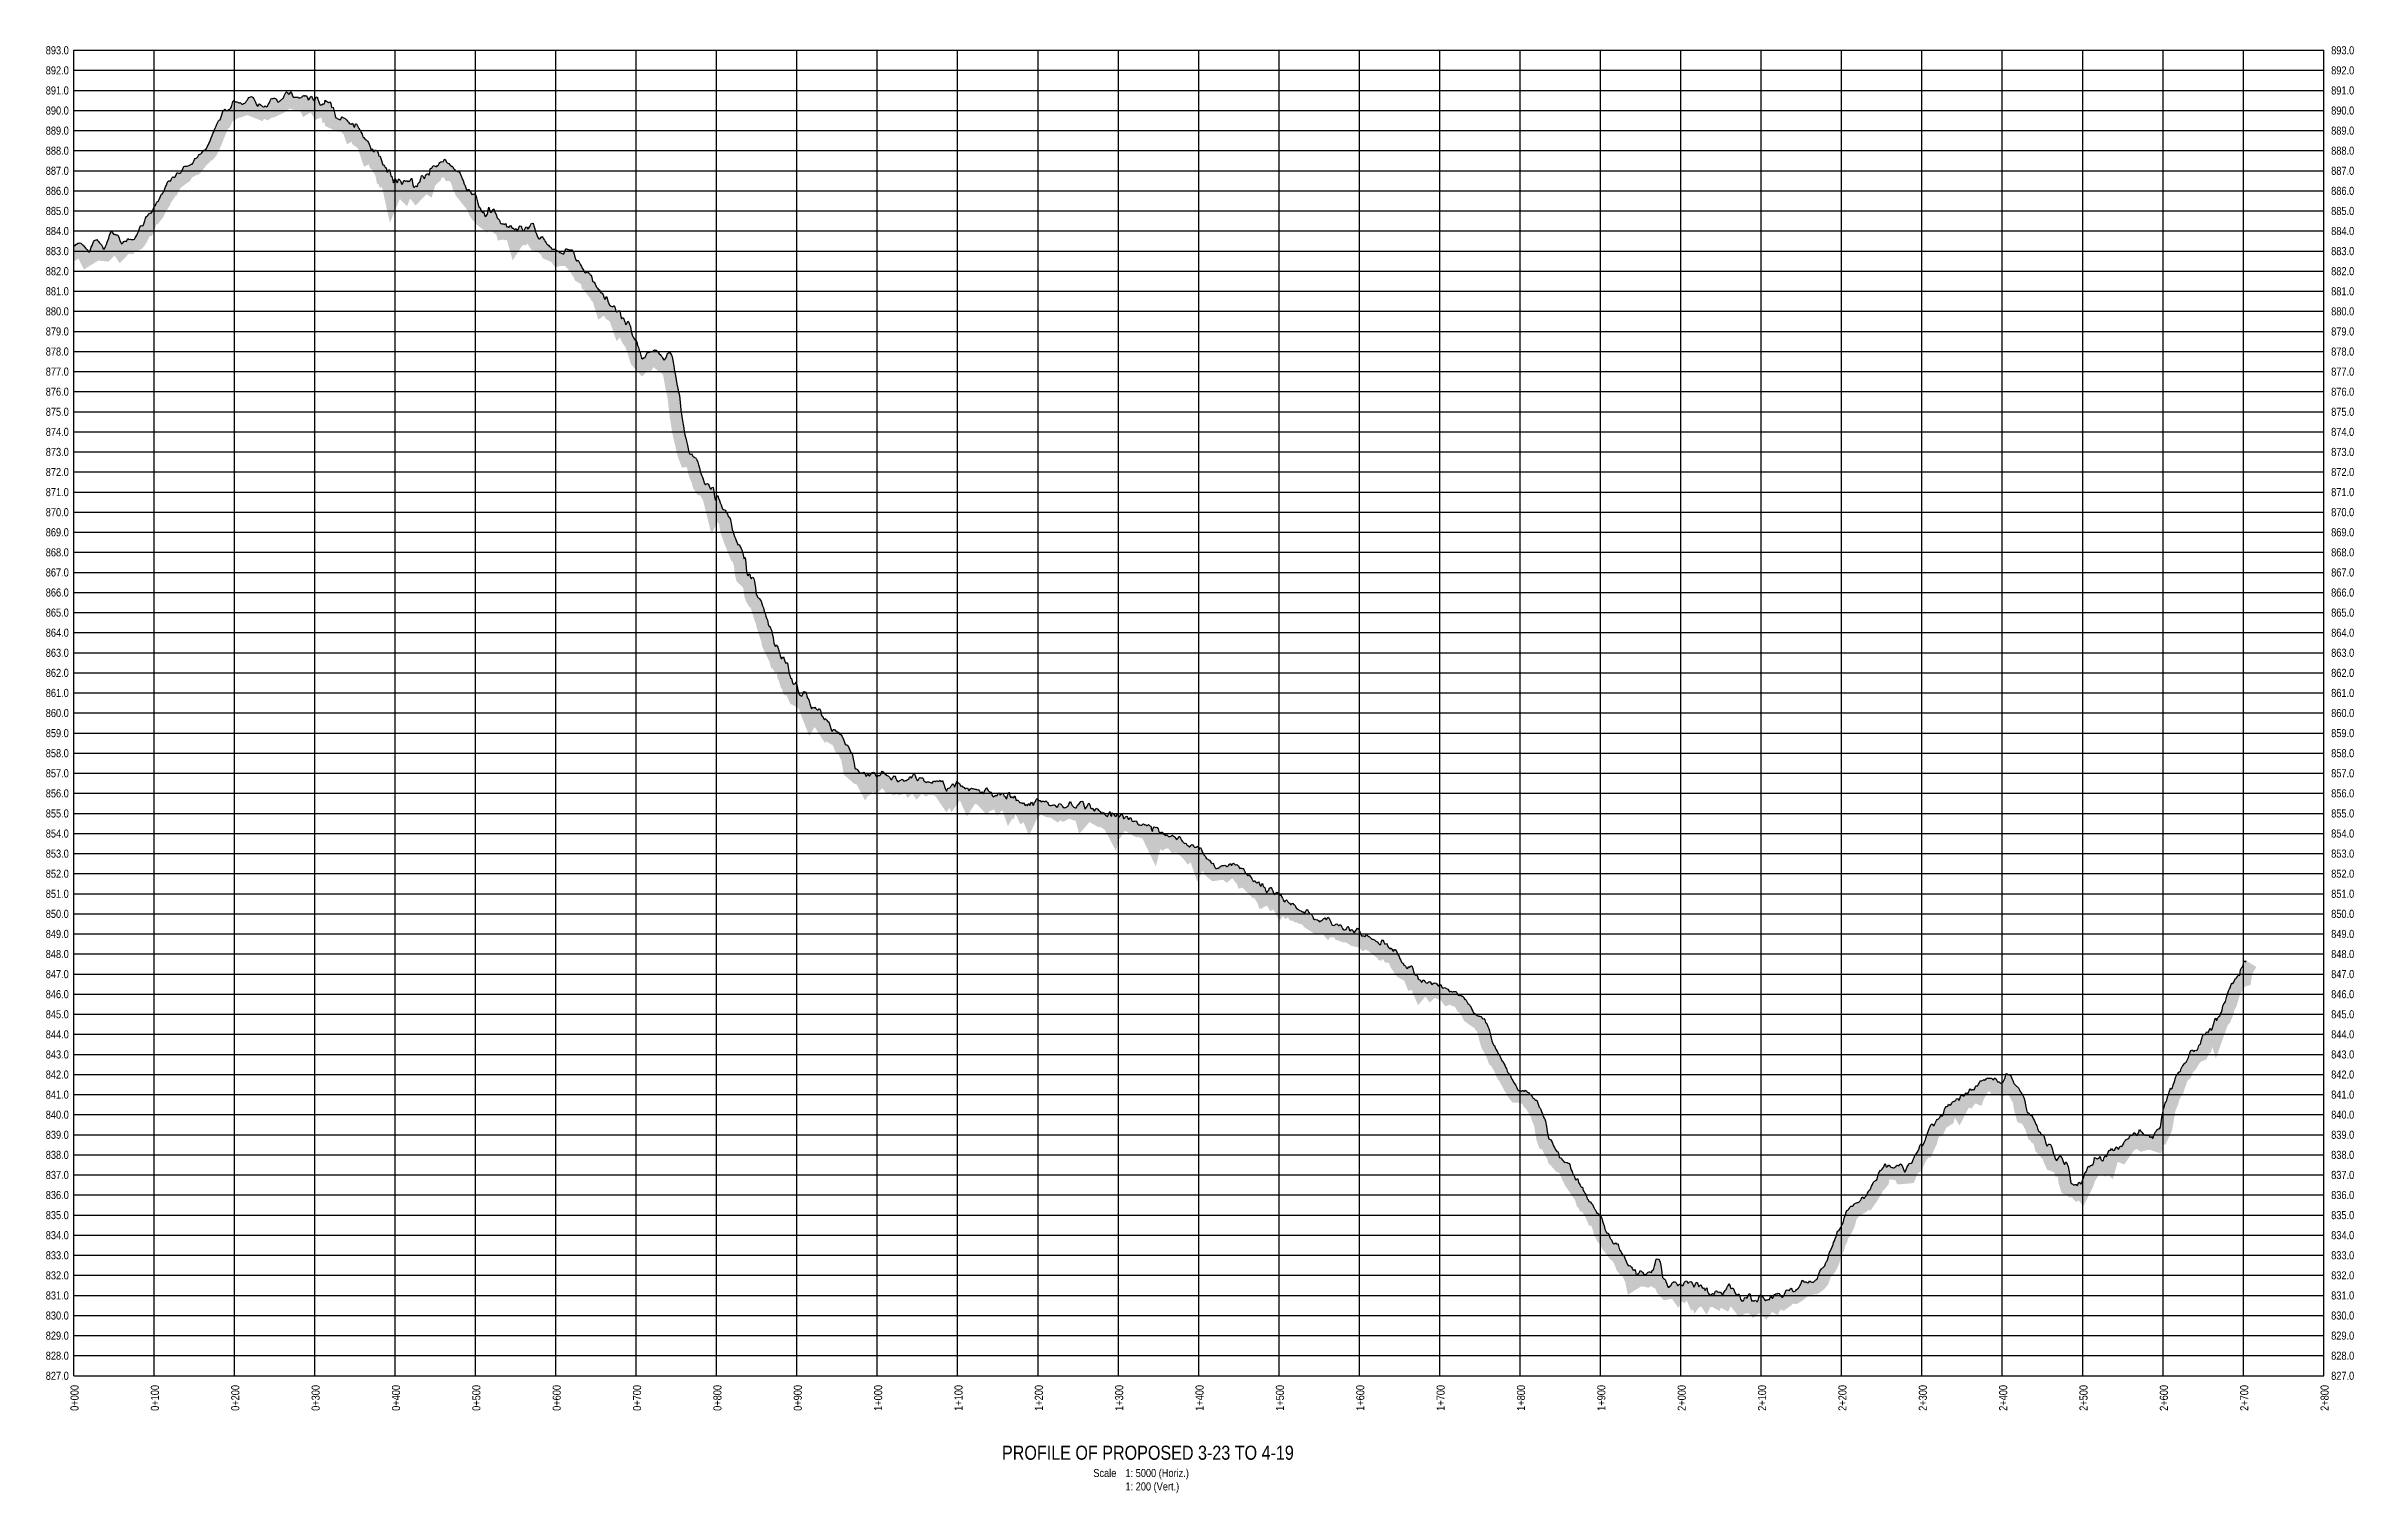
# Model space of a CAD drawing. Extents: x 473254 to 483871, y 6040471 to 6049084.
# Drawn here: x 481001 to 483871, y 6041096 to 6042896 of the extents above; entities that cross this region are included whole.
import ezdxf
from ezdxf.enums import TextEntityAlignment as Align

# ---------------------------------------------------------------- set-up
doc = ezdxf.new("R2010")
doc.units = 0
doc.header["$LTSCALE"] = 5
doc.linetypes.add('foc-TOPO', pattern=[1, 0.2, -0.8])
for name, color, linetype in [('DETAIL-T', 7, 'Continuous'), ('L-DETAIL-T', 3, 'Continuous'), ('P-CROSSINGS-GRID', 8, 'Continuous'), ('P-CROSSINGS-GROUND', 48, 'foc-TOPO'), ('P-CROSSINGS-LINE', 3, 'Continuous'), ('S-T7', 7, 'Continuous')]:
    doc.layers.add(name, color=color, linetype=linetype)
doc.styles.add('140', font='ARIALN.TTF', dxfattribs={"height": 15})
doc.styles.add('80', font='ARIALN.TTF', dxfattribs={"height": 10})
doc.styles.add('80L', font='ARIALN.TTF', dxfattribs={"height": 10})

msp = doc.modelspace()

# ---------------------------------------------------------------- texts
at = {"style": '80'}
for s, p in [('0+000', (481035.945, 6041229.85)), ('0+100', (481135.893, 6041229.85)), ('0+200', (481235.841, 6041229.85)), ('0+300', (481335.79, 6041229.85)), ('0+400', (481435.738, 6041229.85)), ('0+500', (481535.686, 6041229.85)), ('0+600', (481635.634, 6041229.85)), ('0+700', (481735.582, 6041229.85)), ('0+800', (481835.53, 6041229.85)), ('0+900', (481935.479, 6041229.85)), ('1+000', (482035.427, 6041229.85)), ('1+100', (482135.375, 6041229.85)), ('1+200', (482235.323, 6041229.85)), ('1+300', (482335.271, 6041229.85)), ('1+400', (482435.219, 6041229.85)), ('1+500', (482535.168, 6041229.85)), ('1+600', (482635.116, 6041229.85)), ('1+700', (482735.064, 6041229.85)), ('1+800', (482835.012, 6041229.85)), ('1+900', (482934.96, 6041229.85)), ('2+000', (483034.908, 6041229.85)), ('2+100', (483134.857, 6041229.85)), ('2+200', (483234.805, 6041229.85)), ('2+300', (483334.753, 6041229.85)), ('2+400', (483434.701, 6041229.85)), ('2+500', (483534.649, 6041229.85)), ('2+600', (483634.597, 6041229.85)), ('2+700', (483734.546, 6041229.85)), ('2+800', (483834.494, 6041229.85))]:
    msp.add_text(s, height=9.9948, rotation=90, dxfattribs=at).set_placement(p, align=Align.MIDDLE_RIGHT)
at = {"layer": 'DETAIL-T', "insert": (482303.068, 6041125.312), "char_height": 9.99482, "attachment_point": 1, "style": '80L'}
msp.add_mtext_dynamic_manual_height_columns('Scale^I1: 5000 (Horiz.)\\P^I1: 200 (Vert.)', width=216.87949, gutter_width=44.953, heights=[0], dxfattribs=at)
at = {"layer": 'L-DETAIL-T', "insert": (482370.969, 6041154.341), "char_height": 17.49093, "width": 384.70237, "attachment_point": 2, "rotation": 0, "style": '140'}
msp.add_mtext('PROFILE OF PROPOSED 3-23 TO 4-19', dxfattribs=at)
at = {"layer": 'S-T7', "style": '80'}
for s, p in [('893.0', (481028.8, 6042890.448)), ('893.0', (483871.332, 6042890.448)), ('892.0', (481028.8, 6042865.461)), ('892.0', (483871.332, 6042865.461)), ('891.0', (481028.8, 6042840.475)), ('891.0', (483871.332, 6042840.475)), ('890.0', (481028.8, 6042815.488)), ('889.0', (481028.8, 6042790.502)), ('890.0', (483871.332, 6042815.488)), ('889.0', (483871.332, 6042790.502)), ('888.0', (481028.8, 6042765.515)), ('888.0', (483871.332, 6042765.515)), ('887.0', (481028.8, 6042740.529)), ('887.0', (483871.332, 6042740.529)), ('886.0', (481028.8, 6042715.542)), ('886.0', (483871.332, 6042715.542)), ('885.0', (481028.8, 6042690.556)), ('885.0', (483871.332, 6042690.556)), ('884.0', (481028.8, 6042665.569)), ('884.0', (483871.332, 6042665.569)), ('883.0', (481028.8, 6042640.583)), ('883.0', (483871.332, 6042640.583)), ('882.0', (481028.8, 6042615.596)), ('881.0', (481028.8, 6042590.61)), ('882.0', (483871.332, 6042615.596)), ('881.0', (483871.332, 6042590.61)), ('880.0', (481028.8, 6042565.623)), ('880.0', (483871.332, 6042565.623)), ('879.0', (481028.8, 6042540.637)), ('879.0', (483871.332, 6042540.637)), ('878.0', (481028.8, 6042515.65)), ('878.0', (483871.332, 6042515.65)), ('877.0', (481028.8, 6042490.664)), ('877.0', (483871.332, 6042490.664)), ('876.0', (481028.8, 6042465.677)), ('876.0', (483871.332, 6042465.677)), ('875.0', (481028.8, 6042440.691)), ('874.0', (481028.8, 6042415.704)), ('875.0', (483871.332, 6042440.691)), ('874.0', (483871.332, 6042415.704)), ('873.0', (481028.8, 6042390.718)), ('873.0', (483871.332, 6042390.718)), ('872.0', (481028.8, 6042365.731)), ('872.0', (483871.332, 6042365.731)), ('871.0', (481028.8, 6042340.744)), ('871.0', (483871.332, 6042340.744)), ('870.0', (481028.8, 6042315.758)), ('870.0', (483871.332, 6042315.758)), ('869.0', (481028.8, 6042290.771)), ('869.0', (483871.332, 6042290.771)), ('868.0', (481028.8, 6042265.785)), ('868.0', (483871.332, 6042265.785)), ('867.0', (481028.8, 6042240.798)), ('866.0', (481028.8, 6042215.812)), ('867.0', (483871.332, 6042240.798)), ('866.0', (483871.332, 6042215.812)), ('865.0', (481028.8, 6042190.825)), ('865.0', (483871.332, 6042190.825)), ('864.0', (481028.8, 6042165.839)), ('864.0', (483871.332, 6042165.839)), ('863.0', (481028.8, 6042140.852)), ('863.0', (483871.332, 6042140.852)), ('862.0', (481028.8, 6042115.866)), ('862.0', (483871.332, 6042115.866)), ('861.0', (481028.8, 6042090.879)), ('861.0', (483871.332, 6042090.879)), ('860.0', (481028.8, 6042065.893)), ('860.0', (483871.332, 6042065.893)), ('859.0', (481028.8, 6042040.906)), ('858.0', (481028.8, 6042015.92)), ('859.0', (483871.332, 6042040.906)), ('858.0', (483871.332, 6042015.92)), ('857.0', (481028.8, 6041990.933)), ('857.0', (483871.332, 6041990.933)), ('856.0', (481028.8, 6041965.947)), ('856.0', (483871.332, 6041965.947)), ('855.0', (481028.8, 6041940.96)), ('855.0', (483871.332, 6041940.96)), ('854.0', (481028.8, 6041915.974)), ('854.0', (483871.332, 6041915.974)), ('853.0', (481028.8, 6041890.987)), ('853.0', (483871.332, 6041890.987)), ('852.0', (481028.8, 6041866.001)), ('852.0', (483871.332, 6041866.001)), ('851.0', (481028.8, 6041841.014)), ('850.0', (481028.8, 6041816.028)), ('851.0', (483871.332, 6041841.014)), ('850.0', (483871.332, 6041816.028)), ('849.0', (481028.8, 6041791.041)), ('849.0', (483871.332, 6041791.041)), ('848.0', (481028.8, 6041766.055)), ('848.0', (483871.332, 6041766.055)), ('847.0', (481028.8, 6041741.068)), ('847.0', (483871.332, 6041741.068)), ('846.0', (481028.8, 6041716.082)), ('846.0', (483871.332, 6041716.082)), ('845.0', (481028.8, 6041691.095)), ('845.0', (483871.332, 6041691.095)), ('844.0', (481028.8, 6041666.109)), ('843.0', (481028.8, 6041641.122)), ('844.0', (483871.332, 6041666.109)), ('843.0', (483871.332, 6041641.122)), ('842.0', (481028.8, 6041616.136)), ('842.0', (483871.332, 6041616.136)), ('841.0', (481028.8, 6041591.149)), ('841.0', (483871.332, 6041591.149)), ('840.0', (481028.8, 6041566.163)), ('840.0', (483871.332, 6041566.163)), ('839.0', (481028.8, 6041541.176)), ('839.0', (483871.332, 6041541.176)), ('838.0', (481028.8, 6041516.19)), ('838.0', (483871.332, 6041516.19)), ('837.0', (481028.8, 6041491.203)), ('837.0', (483871.332, 6041491.203)), ('836.0', (481028.8, 6041466.217)), ('835.0', (481028.8, 6041441.23)), ('836.0', (483871.332, 6041466.217)), ('835.0', (483871.332, 6041441.23)), ('834.0', (481028.8, 6041416.243)), ('834.0', (483871.332, 6041416.243)), ('833.0', (481028.8, 6041391.257)), ('833.0', (483871.332, 6041391.257)), ('832.0', (481028.8, 6041366.27)), ('832.0', (483871.332, 6041366.27)), ('831.0', (481028.8, 6041341.284)), ('831.0', (483871.332, 6041341.284)), ('830.0', (481028.8, 6041316.297)), ('830.0', (483871.332, 6041316.297)), ('829.0', (481028.8, 6041291.311)), ('829.0', (483871.332, 6041291.311)), ('828.0', (481028.8, 6041266.324)), ('827.0', (481028.8, 6041241.338)), ('828.0', (483871.332, 6041266.324)), ('827.0', (483871.332, 6041241.338))]:
    msp.add_text(s, height=9.9946, dxfattribs=at).set_placement(p, align=Align.MIDDLE_RIGHT)

# ---------------------------------------------------------------- hatches: boundary and pattern name
at = {"layer": 'P-CROSSINGS-GROUND'}
h = msp.add_hatch(dxfattribs=at)
h.set_pattern_fill('EARTH', color=256, scale=2.498687, angle=45)
h.set_pattern_definition([(45, (3378.567, 8562.538), (0, 22.438848553), [15.86666197, -15.86666197]), (45, (3374.36, 8566.745), (0, 22.438848553), [15.86666197, -15.86666197]), (45, (3370.153, 8570.953), (0, 22.438848553), [15.86666197, -15.86666197]), (135, (3370.153, 8573.757), (-22.438848553, 0), [15.86666197, -15.86666197]), (135, (3374.36, 8577.965), (-22.438848553, 0), [15.86666197, -15.86666197]), (135, (3378.567, 8582.172), (-22.438848553, 0), [15.86666197, -15.86666197])])
h.paths.add_polyline_path([(481034.896, 6042647.415), (481035.888, 6042646.823), (481036.88, 6042647.621), (481037.873, 6042649.012), (481038.865, 6042648.631), (481039.857, 6042650.263), (481040.849, 6042650.487), (481041.841, 6042650.327), (481042.833, 6042650.755), (481043.826, 6042650.328), (481044.818, 6042649.136), (481045.81, 6042648.268), (481046.802, 6042647.792), (481047.794, 6042646.424), (481048.787, 6042645.314), (481049.779, 6042644.181), (481050.771, 6042643.161), (481051.763, 6042642.577), (481052.755, 6042641.206), (481053.747, 6042639.184), (481054.74, 6042639.802), (481055.732, 6042642.657), (481056.724, 6042645.386), (481057.716, 6042647.574), (481058.708, 6042649.873), (481059.701, 6042652.085), (481060.693, 6042653.589), (481061.685, 6042654.139), (481062.677, 6042654.679), (481063.669, 6042654.817), (481064.661, 6042653.818), (481065.654, 6042652.599), (481066.646, 6042651.28), (481067.638, 6042650.046), (481068.63, 6042649.168), (481069.622, 6042648.194), (481070.615, 6042645.731), (481071.607, 6042643.255), (481072.599, 6042643.15), (481073.591, 6042644.202), (481074.583, 6042646.189), (481075.575, 6042648.917), (481076.568, 6042651.568), (481077.56, 6042653.91), (481078.552, 6042656.781), (481079.544, 6042660.273), (481080.536, 6042663.325), (481081.529, 6042665.415), (481082.521, 6042664.764), (481083.513, 6042663.057), (481084.505, 6042661.585), (481085.497, 6042661.269), (481086.489, 6042661.515), (481087.482, 6042660.889), (481088.474, 6042660.804), (481089.466, 6042660.271), (481090.458, 6042658.854), (481091.45, 6042656.665), (481092.443, 6042653.37), (481093.435, 6042651.137), (481094.427, 6042649.592), (481095.419, 6042650.634), (481096.411, 6042651.46), (481097.403, 6042652.339), (481098.396, 6042653.053), (481099.388, 6042652.843), (481100.38, 6042652.722), (481101.372, 6042654.66), (481102.364, 6042656.472), (481103.361, 6042655.249), (481104.358, 6042655.005), (481105.356, 6042655.335), (481106.353, 6042654.95), (481107.35, 6042654.925), (481108.347, 6042655.031), (481109.344, 6042655.082), (481110.341, 6042655.56), (481111.338, 6042656.899), (481112.335, 6042658.399), (481113.332, 6042660.338), (481114.329, 6042662.485), (481115.326, 6042664.942), (481116.323, 6042667.55), (481117.32, 6042670.431), (481118.317, 6042672.145), (481119.314, 6042672.249), (481120.311, 6042672.007), (481121.308, 6042672.27), (481122.306, 6042674.703), (481123.303, 6042678.281), (481124.3, 6042681.621), (481125.297, 6042683.696), (481126.294, 6042684.206), (481127.291, 6042685.038), (481128.288, 6042686.419), (481129.285, 6042688.171), (481130.282, 6042687.793), (481131.279, 6042687.918), (481132.276, 6042689.211), (481133.273, 6042690.481), (481134.27, 6042694.054), (481135.267, 6042696.482), (481136.264, 6042696.877), (481137.261, 6042699.02), (481138.258, 6042701.501), (481139.256, 6042702.496), (481140.253, 6042703.058), (481141.25, 6042704.661), (481142.247, 6042707.647), (481143.244, 6042709.956), (481144.241, 6042711.274), (481145.238, 6042711.955), (481146.235, 6042713.923), (481147.232, 6042715.068), (481148.229, 6042718.146), (481149.226, 6042720.635), (481150.223, 6042722.703), (481151.22, 6042725.539), (481152.217, 6042727.042), (481153.214, 6042727.939), (481154.211, 6042728.064), (481155.208, 6042727.706), (481156.206, 6042729.675), (481157.203, 6042732.303), (481158.2, 6042732.992), (481159.197, 6042732.626), (481160.194, 6042732.356), (481161.191, 6042733.087), (481162.188, 6042735.003), (481163.185, 6042737.853), (481164.182, 6042737.781), (481165.179, 6042737.356), (481166.176, 6042737.401), (481167.173, 6042737.417), (481168.17, 6042738.07), (481169.167, 6042739.802), (481170.164, 6042741.856), (481171.161, 6042744.22), (481172.158, 6042745.759), (481173.156, 6042746.396), (481174.153, 6042746.31), (481175.15, 6042746.251), (481176.147, 6042746.065), (481177.144, 6042746.48), (481178.141, 6042747.04), (481179.138, 6042747.649), (481180.135, 6042748.093), (481181.132, 6042748.568), (481182.129, 6042748.931), (481183.126, 6042749.997), (481184.123, 6042752.365), (481185.12, 6042754.64), (481186.117, 6042755.724), (481187.114, 6042756.112), (481188.111, 6042756.535), (481189.108, 6042757.776), (481190.106, 6042759.662), (481191.103, 6042760.852), (481192.1, 6042761.174), (481193.097, 6042761.571), (481194.094, 6042762.733), (481195.091, 6042764.003), (481196.088, 6042764.951), (481197.085, 6042765.966), (481198.082, 6042766.683), (481199.079, 6042766.938), (481200.076, 6042768.124), (481201.073, 6042770.347), (481202.07, 6042772.438), (481203.067, 6042774.365), (481204.064, 6042776.624), (481205.061, 6042779.068), (481206.058, 6042781.579), (481207.056, 6042784.356), (481208.053, 6042786.968), (481209.05, 6042789.18), (481210.047, 6042791.475), (481211.044, 6042793.693), (481212.041, 6042795.925), (481213.038, 6042798.516), (481214.035, 6042801.175), (481215.032, 6042802.769), (481216.029, 6042803.329), (481217.026, 6042804.104), (481218.023, 6042806.476), (481219.02, 6042810.133), (481220.017, 6042813.027), (481221.014, 6042815.136), (481222.011, 6042816.512), (481223.008, 6042817.004), (481224.006, 6042816.08), (481225.003, 6042815.093), (481226, 6042815.695), (481226.997, 6042816.342), (481227.994, 6042816.745), (481228.991, 6042817.359), (481229.988, 6042818.086), (481230.985, 6042820.097), (481231.982, 6042823.606), (481232.979, 6042826.552), (481233.976, 6042828.006), (481234.973, 6042827.297), (481235.97, 6042826.426), (481236.967, 6042826.202), (481237.964, 6042826.181), (481238.961, 6042825.705), (481239.958, 6042825.226), (481240.956, 6042825.253), (481241.953, 6042825.491), (481242.95, 6042824.488), (481243.947, 6042823.251), (481244.944, 6042823.581), (481245.941, 6042824.139), (481246.938, 6042824.346), (481247.935, 6042824.844), (481248.932, 6042825.757), (481249.929, 6042827.368), (481250.926, 6042828.847), (481251.923, 6042830.464), (481252.92, 6042831.755), (481253.917, 6042831.908), (481254.914, 6042832.653), (481255.911, 6042833.049), (481256.908, 6042832.637), (481257.906, 6042831.723), (481258.903, 6042830.032), (481259.9, 6042828.17), (481260.897, 6042826.011), (481261.894, 6042823.439), (481262.891, 6042821.123), (481263.888, 6042820.719), (481264.885, 6042822.232), (481265.882, 6042823.922), (481266.879, 6042823.065), (481267.876, 6042822.176), (481268.873, 6042821.416), (481269.87, 6042820.543), (481270.867, 6042820.051), (481271.864, 6042820.274), (481272.861, 6042821.275), (481273.858, 6042820.7), (481274.855, 6042820.249), (481275.853, 6042820.913), (481276.85, 6042822.859), (481277.847, 6042824.778), (481278.844, 6042826.761), (481279.841, 6042828.511), (481280.838, 6042830.666), (481281.835, 6042830.385), (481282.832, 6042830.296), (481283.829, 6042831.036), (481284.826, 6042830.983), (481285.823, 6042830.524), (481286.82, 6042829.642), (481287.817, 6042827.386), (481288.814, 6042825.751), (481289.811, 6042826.218), (481290.808, 6042827.086), (481291.805, 6042827.683), (481292.803, 6042828.605), (481293.8, 6042829.468), (481294.797, 6042830.048), (481295.794, 6042831.225), (481296.791, 6042833.681), (481297.788, 6042836.119), (481298.785, 6042837.97), (481299.782, 6042838.541), (481300.779, 6042837.696), (481301.776, 6042836.282), (481302.773, 6042835.945), (481303.77, 6042836.71), (481304.767, 6042838.603), (481305.764, 6042837.779), (481306.761, 6042834.875), (481307.758, 6042832.275), (481308.755, 6042831.945), (481309.753, 6042832.112), (481310.75, 6042832.049), (481311.747, 6042832.013), (481312.744, 6042832.044), (481313.741, 6042831.964), (481314.738, 6042831.106), (481315.735, 6042831.089), (481316.732, 6042831.128), (481317.729, 6042831.573), (481318.726, 6042832.375), (481319.723, 6042832.799), (481320.72, 6042834.459), (481321.717, 6042833.977), (481322.714, 6042833.262), (481323.711, 6042833.992), (481324.708, 6042833.233), (481325.705, 6042831.105), (481326.703, 6042828.937), (481327.7, 6042829.546), (481328.697, 6042831.068), (481329.694, 6042832.496), (481330.691, 6042833.219), (481331.688, 6042831.52), (481332.685, 6042828.678), (481333.682, 6042828.077), (481334.679, 6042827.864), (481335.676, 6042830.321), (481336.673, 6042831.959), (481337.67, 6042832.336), (481338.667, 6042829.578), (481339.664, 6042826.174), (481340.661, 6042823.972), (481341.658, 6042822.303), (481342.655, 6042822.671), (481343.653, 6042822.803), (481344.65, 6042823.083), (481345.647, 6042824.039), (481346.644, 6042823.824), (481347.641, 6042828.365), (481348.638, 6042827.318), (481349.637, 6042826.673), (481350.635, 6042826.131), (481351.634, 6042825.544), (481352.633, 6042825.745), (481353.632, 6042826.378), (481354.631, 6042824.135), (481355.63, 6042819.367), (481356.628, 6042819.686), (481357.627, 6042819.143), (481358.626, 6042816.039), (481359.625, 6042811.049), (481360.624, 6042806.739), (481361.622, 6042806.249), (481362.621, 6042805.759), (481363.62, 6042805.183), (481364.619, 6042804.68), (481365.618, 6042804.182), (481366.617, 6042804.078), (481367.615, 6042806.133), (481368.614, 6042807.464), (481369.613, 6042806.784), (481370.612, 6042806.256), (481371.611, 6042806.034), (481372.609, 6042805.493), (481373.608, 6042804.453), (481374.607, 6042803.413), (481375.606, 6042802.371), (481376.605, 6042801.074), (481377.604, 6042799.793), (481378.602, 6042798.759), (481379.601, 6042798.013), (481380.6, 6042798.962), (481381.599, 6042799.758), (481382.598, 6042797.638), (481383.596, 6042794.587), (481384.595, 6042795.073), (481385.594, 6042799.01), (481386.593, 6042798.91), (481387.592, 6042797.209), (481388.591, 6042794.792), (481389.589, 6042793.041), (481390.588, 6042791.431), (481391.587, 6042789.907), (481392.586, 6042787.953), (481393.585, 6042785.968), (481394.584, 6042782.575), (481395.582, 6042781.908), (481396.581, 6042780.835), (481397.58, 6042779.812), (481398.579, 6042778.893), (481399.578, 6042777.993), (481400.576, 6042776.876), (481401.575, 6042775.561), (481402.574, 6042773.644), (481403.573, 6042770.183), (481404.572, 6042767.138), (481405.571, 6042767.685), (481406.569, 6042767.561), (481407.568, 6042764.842), (481408.567, 6042763.993), (481409.566, 6042766.142), (481410.565, 6042766.276), (481411.563, 6042765.679), (481412.562, 6042764.465), (481413.561, 6042762.307), (481414.56, 6042758.885), (481415.559, 6042758.945), (481416.558, 6042756.999), (481417.556, 6042753.197), (481418.555, 6042750.376), (481419.554, 6042748.066), (481420.553, 6042747.326), (481421.552, 6042746.406), (481422.55, 6042743.726), (481423.549, 6042744.539), (481424.548, 6042739.323), (481425.547, 6042739.359), (481426.546, 6042741.805), (481427.545, 6042741.765), (481428.543, 6042738.381), (481429.542, 6042734.13), (481430.541, 6042733.245), (481431.54, 6042729.94), (481432.539, 6042725.427), (481433.537, 6042727.841), (481434.536, 6042730.806), (481435.535, 6042729.142), (481436.534, 6042726.695), (481437.533, 6042725.958), (481438.532, 6042728.931), (481439.53, 6042730.434), (481440.529, 6042728.881), (481441.528, 6042728.066), (481442.527, 6042724.333), (481443.526, 6042723.358), (481444.524, 6042726.107), (481445.523, 6042728.385), (481446.522, 6042728.321), (481447.521, 6042727.798), (481448.52, 6042727.951), (481449.519, 6042727.818), (481450.517, 6042726.962), (481451.516, 6042727.948), (481452.515, 6042727.178), (481453.514, 6042727.984), (481454.513, 6042731.078), (481455.511, 6042730.723), (481456.51, 6042723.209), (481457.509, 6042720.366), (481458.508, 6042719.816), (481459.507, 6042720.955), (481460.506, 6042721.681), (481461.503, 6042720.355), (481462.5, 6042721.398), (481463.496, 6042724.814), (481464.493, 6042725.777), (481465.49, 6042726.396), (481466.487, 6042730.83), (481467.484, 6042734.034), (481468.481, 6042734.474), (481469.478, 6042733.381), (481470.475, 6042731.505), (481471.472, 6042730.841), (481472.469, 6042734.237), (481473.466, 6042735.603), (481474.463, 6042736.524), (481475.46, 6042736.906), (481476.457, 6042735.23), (481477.454, 6042736.144), (481478.451, 6042742.877), (481479.448, 6042743.766), (481480.445, 6042743.776), (481481.444, 6042746.211), (481482.444, 6042746.772), (481483.443, 6042746.799), (481484.443, 6042746.327), (481485.442, 6042745.875), (481486.442, 6042745.981), (481487.441, 6042746.921), (481488.441, 6042747.943), (481489.44, 6042749.479), (481490.439, 6042751.001), (481491.439, 6042751.573), (481492.438, 6042751.63), (481493.438, 6042752.018), (481494.437, 6042751.483), (481495.437, 6042753.201), (481496.436, 6042754.956), (481497.436, 6042754.019), (481498.435, 6042751.388), (481499.435, 6042750.565), (481500.434, 6042750.08), (481501.433, 6042749.439), (481502.433, 6042748.467), (481503.432, 6042747.481), (481504.432, 6042745.814), (481505.431, 6042746.211), (481506.431, 6042745.337), (481507.43, 6042743.552), (481508.43, 6042742.129), (481509.429, 6042740.769), (481510.429, 6042740.415), (481511.428, 6042740.142), (481512.427, 6042739.804), (481513.427, 6042739.665), (481514.426, 6042739.042), (481515.426, 6042737.134), (481516.425, 6042735.149), (481517.425, 6042733.164), (481518.424, 6042729.871), (481519.424, 6042728.521), (481520.423, 6042723.875), (481521.423, 6042722.869), (481522.422, 6042720.427), (481523.421, 6042716.91), (481524.421, 6042715.667), (481525.42, 6042717.299), (481526.42, 6042717.297), (481527.419, 6042715.361), (481528.419, 6042714.797), (481529.418, 6042712.218), (481530.418, 6042710.672), (481531.417, 6042711.622), (481532.417, 6042711.328), (481533.416, 6042711.699), (481534.415, 6042711.641), (481535.415, 6042708.416), (481536.414, 6042705.403), (481537.414, 6042700.407), (481538.413, 6042697.182), (481539.413, 6042694.678), (481540.412, 6042694.278), (481541.412, 6042691.414), (481542.411, 6042689.282), (481543.411, 6042688.416), (481544.41, 6042689.432), (481545.409, 6042687.214), (481546.409, 6042684.489), (481547.408, 6042683.748), (481548.408, 6042684.857), (481549.407, 6042686.631), (481550.407, 6042691.254), (481551.406, 6042695.4), (481552.406, 6042690.363), (481553.405, 6042689.172), (481554.405, 6042688.983), (481555.404, 6042690.206), (481556.403, 6042692.202), (481557.403, 6042693.168), (481558.402, 6042690.196), (481559.402, 6042687.482), (481560.401, 6042686.038), (481561.401, 6042682.024), (481562.4, 6042681.066), (481563.4, 6042680.279), (481564.399, 6042678.925), (481565.399, 6042675.795), (481566.398, 6042675.08), (481567.397, 6042674.497), (481568.397, 6042674.427), (481569.396, 6042674.399), (481570.396, 6042673.823), (481571.395, 6042674.562), (481572.395, 6042674.802), (481573.394, 6042670.97), (481574.394, 6042671.152), (481575.393, 6042670.178), (481576.393, 6042670.371), (481577.392, 6042671.431), (481578.391, 6042672.365), (481579.391, 6042670.2), (481580.39, 6042669.143), (481581.39, 6042669.283), (481582.389, 6042668.309), (481583.389, 6042667.489), (481584.388, 6042668.051), (481585.388, 6042668.672), (481586.387, 6042665.067), (481587.387, 6042666.607), (481588.386, 6042669.663), (481589.385, 6042671.775), (481590.385, 6042672.032), (481591.384, 6042671.417), (481592.384, 6042668.69), (481593.383, 6042666.016), (481594.383, 6042665.508), (481595.382, 6042666.381), (481596.382, 6042668.587), (481597.381, 6042670.331), (481598.381, 6042670.627), (481599.38, 6042668.282), (481600.38, 6042668.859), (481601.379, 6042669.94), (481602.378, 6042671.327), (481603.378, 6042673.626), (481604.377, 6042675.521), (481605.377, 6042675.125), (481606.376, 6042675.329), (481607.376, 6042671.971), (481608.375, 6042668.353), (481609.375, 6042664.524), (481610.374, 6042661.897), (481611.374, 6042659.713), (481612.373, 6042657.459), (481613.372, 6042655.843), (481614.372, 6042655.752), (481615.371, 6042656.779), (481616.371, 6042657.976), (481617.37, 6042658.858), (481618.37, 6042657.334), (481619.369, 6042655.99), (481620.369, 6042654.343), (481621.368, 6042652.424), (481622.368, 6042650.766), (481623.367, 6042649.41), (481624.366, 6042648.631), (481625.366, 6042647.851), (481626.365, 6042646.912), (481627.365, 6042646.081), (481628.364, 6042645.413), (481629.364, 6042643.215), (481630.363, 6042642.791), (481631.363, 6042643.087), (481632.362, 6042642.963), (481633.362, 6042642.868), (481634.361, 6042642.462), (481635.36, 6042641.936), (481636.36, 6042641.088), (481637.359, 6042640.542), (481638.359, 6042639.671), (481639.358, 6042638.289), (481640.358, 6042638.68), (481641.357, 6042637.957), (481642.357, 6042637.453), (481643.356, 6042637), (481644.356, 6042636.988), (481645.355, 6042639.594), (481646.354, 6042641.672), (481647.354, 6042643.269), (481648.353, 6042643.273), (481649.353, 6042642.385), (481650.352, 6042642.719), (481651.352, 6042642.324), (481652.351, 6042642.214), (481653.351, 6042642.214), (481654.35, 6042642.062), (481655.35, 6042641.032), (481656.349, 6042639.152), (481657.348, 6042636.68), (481658.348, 6042633.162), (481659.347, 6042629.815), (481660.347, 6042628.643), (481661.346, 6042628.685), (481662.346, 6042629.45), (481663.345, 6042627.563), (481664.345, 6042625.186), (481665.344, 6042623.489), (481666.344, 6042621.585), (481667.343, 6042619.182), (481668.342, 6042618.208), (481669.342, 6042616.654), (481670.341, 6042614.292), (481671.341, 6042613.721), (481672.34, 6042614.043), (481673.34, 6042614.61), (481674.339, 6042614.672), (481675.339, 6042613.503), (481676.338, 6042612.838), (481677.338, 6042611.226), (481678.337, 6042610.451), (481679.336, 6042607.645), (481680.336, 6042603.047), (481681.335, 6042602.402), (481682.335, 6042601.988), (481683.334, 6042599.922), (481684.334, 6042597.626), (481685.333, 6042595.918), (481686.333, 6042594.498), (481687.332, 6042593.347), (481688.332, 6042592.336), (481689.331, 6042591.235), (481690.33, 6042589.275), (481691.33, 6042588.565), (481692.329, 6042588.198), (481693.329, 6042586.286), (481694.328, 6042583.476), (481695.328, 6042580.288), (481696.327, 6042581.061), (481697.327, 6042583.966), (481698.326, 6042581.9), (481699.326, 6042578.46), (481700.325, 6042575.261), (481701.324, 6042573.288), (481702.324, 6042572.937), (481703.323, 6042572.02), (481704.323, 6042571.675), (481705.322, 6042571.651), (481706.322, 6042572.04), (481707.321, 6042572.918), (481708.321, 6042569.469), (481709.32, 6042565.951), (481710.32, 6042565.214), (481711.319, 6042565.545), (481712.318, 6042566.069), (481713.318, 6042566.568), (481714.317, 6042566.232), (481715.317, 6042559.269), (481716.316, 6042556.384), (481717.316, 6042557.39), (481718.315, 6042558.063), (481719.315, 6042555.779), (481720.314, 6042552.383), (481721.314, 6042549.418), (481722.313, 6042549.493), (481723.312, 6042551.403), (481724.312, 6042553.38), (481725.311, 6042552.061), (481726.311, 6042549.457), (481727.31, 6042546.873), (481728.31, 6042541.1), (481729.309, 6042536.295), (481730.309, 6042534.156), (481731.308, 6042532.674), (481732.308, 6042531.191), (481733.307, 6042529.877), (481734.306, 6042529.374), (481735.306, 6042527.123), (481736.305, 6042523.262), (481737.305, 6042520.795), (481738.304, 6042517.544), (481739.304, 6042513.934), (481740.303, 6042510.539), (481741.303, 6042507.367), (481742.302, 6042506.258), (481743.302, 6042507.238), (481744.301, 6042508.056), (481745.3, 6042507.867), (481746.3, 6042509.606), (481747.299, 6042512.272), (481748.299, 6042514.191), (481749.298, 6042514.3), (481750.298, 6042514.807), (481751.297, 6042515.028), (481752.297, 6042515.38), (481753.296, 6042515.866), (481754.296, 6042515.615), (481755.295, 6042515.442), (481756.294, 6042516.799), (481757.294, 6042517.602), (481758.293, 6042517.376), (481759.293, 6042517.167), (481760.292, 6042516.416), (481761.292, 6042515.211), (481762.291, 6042514.107), (481763.291, 6042512.794), (481764.29, 6042511.927), (481765.29, 6042510.885), (481766.289, 6042509.447), (481767.289, 6042507.613), (481768.288, 6042505.54), (481769.287, 6042504.788), (481770.287, 6042505.624), (481771.286, 6042507.58), (481772.286, 6042509.486), (481773.285, 6042513.184), (481774.285, 6042513.641), (481775.284, 6042514.385), (481776.284, 6042514.633), (481777.283, 6042513.15), (481778.283, 6042511.14), (481779.282, 6042509.191), (481780.281, 6042504.623), (481781.281, 6042497.678), (481782.28, 6042491.321), (481783.276, 6042485.817), (481784.271, 6042480.452), (481785.266, 6042474.994), (481786.261, 6042469.835), (481787.257, 6042465.512), (481788.252, 6042460.915), (481789.247, 6042452.184), (481790.243, 6042443.168), (481791.238, 6042434.974), (481792.233, 6042429.296), (481793.228, 6042422.946), (481794.224, 6042416.747), (481795.219, 6042411.826), (481796.214, 6042407.999), (481797.209, 6042404.054), (481798.205, 6042399.343), (481799.2, 6042394.665), (481800.195, 6042390.456), (481801.191, 6042387.787), (481802.186, 6042387.938), (481803.181, 6042388.308), (481804.176, 6042387.138), (481805.172, 6042385.588), (481806.167, 6042384.593), (481807.162, 6042383.993), (481808.158, 6042383.289), (481809.153, 6042382.616), (481810.148, 6042381.056), (481811.143, 6042377.948), (481812.139, 6042374.561), (481813.134, 6042370.885), (481814.129, 6042366.247), (481815.124, 6042362.863), (481816.12, 6042360.979), (481817.115, 6042359.136), (481818.11, 6042355.571), (481819.106, 6042351.963), (481820.101, 6042350.388), (481821.096, 6042350.138), (481822.091, 6042350.86), (481823.087, 6042351.336), (481824.082, 6042350.729), (481825.077, 6042348.711), (481826.072, 6042345.954), (481827.068, 6042344.264), (481828.063, 6042345.028), (481829.058, 6042347.038), (481830.054, 6042346.402), (481831.049, 6042341.529), (481832.044, 6042334.789), (481833.039, 6042330.795), (481834.035, 6042332.719), (481835.03, 6042336.517), (481836.025, 6042336.167), (481837.021, 6042333.136), (481838.016, 6042330.178), (481839.011, 6042327.45), (481840.006, 6042324.716), (481841.002, 6042321.828), (481841.997, 6042319.926), (481842.992, 6042319.103), (481843.987, 6042318.58), (481844.983, 6042318.1), (481845.978, 6042317.099), (481846.973, 6042315.37), (481847.969, 6042313.276), (481848.964, 6042310.748), (481849.959, 6042309.315), (481850.954, 6042309.171), (481851.95, 6042306.404), (481852.945, 6042299.52), (481853.94, 6042294.395), (481854.936, 6042291.204), (481855.931, 6042288.425), (481856.926, 6042285.539), (481857.921, 6042282.842), (481858.917, 6042280.366), (481859.912, 6042277.724), (481860.907, 6042275.204), (481861.902, 6042275.698), (481862.898, 6042274.981), (481863.893, 6042272.618), (481864.888, 6042270.705), (481865.884, 6042269.023), (481866.879, 6042266.094), (481867.874, 6042260.606), (481868.869, 6042257.815), (481869.865, 6042259.407), (481870.86, 6042252.397), (481871.855, 6042241.398), (481872.85, 6042237.495), (481873.846, 6042236.573), (481874.841, 6042238.46), (481875.836, 6042238.56), (481876.832, 6042234.275), (481877.827, 6042232.873), (481878.822, 6042234.875), (481879.817, 6042234.321), (481880.813, 6042232.943), (481881.808, 6042229.334), (481882.803, 6042221.524), (481883.799, 6042213.987), (481884.794, 6042211.201), (481885.789, 6042209.466), (481886.784, 6042208.996), (481887.78, 6042207.828), (481888.775, 6042206.879), (481889.77, 6042204.897), (481890.765, 6042202.221), (481891.761, 6042199.194), (481892.756, 6042196.827), (481893.751, 6042192.667), (481894.747, 6042189.626), (481895.742, 6042186.577), (481896.737, 6042183.714), (481897.732, 6042181.548), (481898.728, 6042176.431), (481899.723, 6042173.379), (481900.718, 6042173.874), (481901.714, 6042171.452), (481902.709, 6042169.166), (481903.704, 6042164.649), (481904.699, 6042159.509), (481905.695, 6042152.791), (481906.69, 6042150.727), (481907.685, 6042148.682), (481908.68, 6042150.691), (481909.676, 6042148.882), (481910.671, 6042147.698), (481911.666, 6042144.851), (481912.662, 6042140.883), (481913.657, 6042137.556), (481914.652, 6042133.849), (481915.647, 6042133.591), (481916.643, 6042134.972), (481917.638, 6042135.91), (481918.633, 6042132.752), (481919.628, 6042129.123), (481920.628, 6042128.017), (481921.627, 6042128.465), (481922.626, 6042128.311), (481923.625, 6042123.043), (481924.624, 6042114.464), (481925.623, 6042112.798), (481926.622, 6042109.283), (481927.621, 6042109.025), (481928.621, 6042105.109), (481929.62, 6042101.87), (481930.619, 6042101.731), (481931.618, 6042102.312), (481932.617, 6042102.821), (481933.616, 6042104.815), (481934.615, 6042098.843), (481935.614, 6042094.309), (481936.614, 6042090.768), (481937.613, 6042088.568), (481938.612, 6042088.137), (481939.611, 6042087.271), (481940.61, 6042086.87), (481941.609, 6042089.226), (481942.608, 6042092.184), (481943.607, 6042092.678), (481944.607, 6042091.864), (481945.606, 6042092.224), (481946.605, 6042087.192), (481947.604, 6042084.332), (481948.603, 6042084.19), (481949.602, 6042080.643), (481950.601, 6042077.385), (481951.6, 6042073.767), (481952.6, 6042071.211), (481953.599, 6042072.877), (481954.598, 6042072.707), (481955.597, 6042072.391), (481956.596, 6042072.982), (481957.595, 6042071.874), (481958.594, 6042070.731), (481959.593, 6042069.958), (481960.592, 6042069.694), (481961.592, 6042070.253), (481962.591, 6042071.383), (481963.59, 6042068.946), (481964.589, 6042064.515), (481965.588, 6042062.256), (481966.587, 6042061.702), (481967.586, 6042058.879), (481968.585, 6042057.333), (481969.585, 6042059.117), (481970.584, 6042058.348), (481971.583, 6042056.918), (481972.582, 6042055.751), (481973.581, 6042055.002), (481974.58, 6042053.519), (481975.579, 6042049.568), (481976.578, 6042046.657), (481977.578, 6042043.984), (481978.577, 6042043.399), (481979.576, 6042045.416), (481980.575, 6042045.461), (481981.574, 6042044.958), (481982.573, 6042043.833), (481983.572, 6042043.618), (481984.571, 6042042.164), (481985.571, 6042041.919), (481986.57, 6042041.773), (481987.569, 6042039.71), (481988.568, 6042039.157), (481989.567, 6042038.663), (481990.566, 6042036.854), (481991.565, 6042035.224), (481992.564, 6042032.929), (481993.563, 6042029.793), (481994.563, 6042027.202), (481995.562, 6042026.432), (481996.561, 6042026.465), (481997.56, 6042025.171), (481998.559, 6042023.715), (481999.558, 6042021.566), (482000.557, 6042018.857), (482001.556, 6042016.7), (482002.556, 6042016.194), (482003.555, 6042013.29), (482004.554, 6042008.909), (482005.553, 6042003.275), (482006.552, 6041997.091), (482007.551, 6041996.221), (482008.55, 6041996.388), (482009.549, 6041995.554), (482010.549, 6041994.145), (482011.548, 6041992.657), (482012.547, 6041991.678), (482013.546, 6041991.372), (482014.545, 6041991.544), (482015.544, 6041991.546), (482016.543, 6041991.314), (482017.542, 6041992.148), (482018.542, 6041990.957), (482019.541, 6041988.633), (482020.54, 6041986.751), (482021.539, 6041988.282), (482022.538, 6041989.734), (482023.537, 6041988.526), (482024.536, 6041987.165), (482025.535, 6041988.413), (482026.535, 6041990.078), (482027.534, 6041990.781), (482028.533, 6041991.998), (482029.532, 6041992.366), (482030.531, 6041991.718), (482031.53, 6041990.349), (482032.529, 6041987.554), (482033.528, 6041986.304), (482034.527, 6041987.29), (482035.527, 6041988.029), (482036.526, 6041988.155), (482037.525, 6041988.308), (482038.524, 6041989.087), (482039.523, 6041992.383), (482040.522, 6041993.702), (482041.521, 6041992.606), (482042.52, 6041991.658), (482043.52, 6041990.738), (482044.519, 6041989.619), (482045.518, 6041988.48), (482046.517, 6041988.034), (482047.516, 6041987.703), (482048.515, 6041987.173), (482049.514, 6041986.114), (482050.513, 6041984.235), (482051.513, 6041982.91), (482052.512, 6041983.328), (482053.511, 6041984.788), (482054.51, 6041986.36), (482055.509, 6041987.895), (482056.508, 6041987.341), (482057.507, 6041984.583), (482058.506, 6041981.904), (482059.506, 6041980.543), (482060.505, 6041980.815), (482061.504, 6041981.628), (482062.503, 6041982.035), (482063.502, 6041982.527), (482064.501, 6041983.144), (482065.5, 6041983.654), (482066.499, 6041982.811), (482067.498, 6041981.02), (482068.498, 6041981.335), (482069.497, 6041982.088), (482070.496, 6041982.05), (482071.495, 6041982.631), (482072.494, 6041983.221), (482073.493, 6041983.692), (482074.492, 6041985.942), (482075.491, 6041986.724), (482076.491, 6041984.714), (482077.49, 6041985.628), (482078.489, 6041988.054), (482079.488, 6041989.716), (482080.487, 6041989.764), (482081.486, 6041987.957), (482082.485, 6041985.253), (482083.484, 6041982.957), (482084.484, 6041981.613), (482085.483, 6041982.684), (482086.482, 6041984.636), (482087.481, 6041985.655), (482088.48, 6041985.375), (482089.479, 6041985.239), (482090.478, 6041985.425), (482091.477, 6041984.488), (482092.477, 6041981.662), (482093.476, 6041980.489), (482094.475, 6041980.231), (482095.474, 6041979.582), (482096.473, 6041980.154), (482097.472, 6041980.311), (482098.471, 6041980.1), (482099.47, 6041979.897), (482100.47, 6041979.484), (482101.469, 6041978.85), (482102.468, 6041978.794), (482103.467, 6041980.023), (482104.466, 6041981.122), (482105.465, 6041981.283), (482106.464, 6041980.619), (482107.463, 6041981.499), (482108.462, 6041981.595), (482109.462, 6041980.986), (482110.461, 6041980.834), (482111.46, 6041981.696), (482112.459, 6041982.412), (482113.458, 6041980.752), (482114.457, 6041981.132), (482115.456, 6041981.962), (482116.455, 6041979.597), (482117.455, 6041976.075), (482118.454, 6041973.172), (482119.453, 6041970.26), (482120.452, 6041968.787), (482121.451, 6041970.231), (482122.45, 6041972.829), (482123.449, 6041972.577), (482124.448, 6041972.725), (482125.448, 6041973.63), (482126.447, 6041975.341), (482127.446, 6041976.484), (482128.445, 6041977.971), (482129.444, 6041976.364), (482130.443, 6041973.749), (482131.442, 6041975.164), (482132.441, 6041978.736), (482133.441, 6041981.111), (482134.44, 6041979.115), (482135.439, 6041978.849), (482136.438, 6041978.032), (482137.437, 6041976.211), (482138.436, 6041974.966), (482139.435, 6041975.319), (482140.434, 6041974.242), (482141.433, 6041973.44), (482142.433, 6041973.215), (482143.432, 6041972.092), (482144.431, 6041971.981), (482145.43, 6041972.543), (482146.429, 6041972.74), (482147.428, 6041971.186), (482148.427, 6041968.897), (482149.426, 6041970.443), (482150.426, 6041971.564), (482151.425, 6041972.431), (482152.424, 6041972.031), (482153.423, 6041971.896), (482154.422, 6041971.509), (482155.421, 6041971.064), (482156.42, 6041971.119), (482157.419, 6041970.99), (482158.419, 6041970.206), (482159.418, 6041970.735), (482160.417, 6041970.268), (482161.416, 6041968.805), (482162.415, 6041967.202), (482163.414, 6041967.078), (482164.413, 6041968.012), (482165.412, 6041966.494), (482166.412, 6041965.456), (482167.411, 6041967.831), (482168.41, 6041970.001), (482169.409, 6041971.919), (482170.408, 6041972.8), (482171.407, 6041970.693), (482172.406, 6041969.497), (482173.405, 6041968.37), (482174.405, 6041967.939), (482175.404, 6041967.344), (482176.403, 6041966.288), (482177.402, 6041963.364), (482178.401, 6041961.647), (482179.4, 6041962.046), (482180.399, 6041962.658), (482181.398, 6041963.243), (482182.397, 6041963.318), (482183.397, 6041963.38), (482184.396, 6041965.269), (482185.395, 6041966.41), (482186.394, 6041965.767), (482187.393, 6041963.758), (482188.392, 6041964.758), (482189.391, 6041966.05), (482190.39, 6041966.084), (482191.39, 6041964.629), (482192.389, 6041962.937), (482193.388, 6041962.13), (482194.387, 6041959.938), (482195.386, 6041959.167), (482196.385, 6041963.098), (482197.384, 6041965.61), (482198.383, 6041967.441), (482199.383, 6041963.127), (482200.372, 6041960.317), (482201.362, 6041961.962), (482202.352, 6041961.21), (482203.341, 6041960.256), (482204.331, 6041960.856), (482205.321, 6041962.934), (482206.31, 6041959.934), (482207.3, 6041957.087), (482208.29, 6041957.321), (482209.279, 6041957.456), (482210.269, 6041956.384), (482211.259, 6041954.54), (482212.249, 6041954.471), (482213.238, 6041954.307), (482214.228, 6041954.134), (482215.218, 6041953.333), (482216.207, 6041954.35), (482217.197, 6041952.807), (482218.187, 6041950.629), (482219.176, 6041951.397), (482220.166, 6041952.23), (482221.156, 6041950.605), (482222.145, 6041952.4), (482223.135, 6041953.455), (482224.125, 6041950.986), (482225.114, 6041953.104), (482226.104, 6041955.171), (482227.094, 6041953.736), (482228.084, 6041951.008), (482229.073, 6041952.011), (482230.063, 6041954.924), (482231.053, 6041955.791), (482232.042, 6041958.334), (482233.032, 6041959.57), (482234.022, 6041958.479), (482235.011, 6041957.257), (482236.001, 6041957.053), (482236.991, 6041957.117), (482237.98, 6041955.798), (482238.97, 6041955.536), (482239.96, 6041956.321), (482240.949, 6041956.165), (482241.939, 6041955.774), (482242.929, 6041955.791), (482243.919, 6041956.537), (482244.908, 6041955.79), (482245.898, 6041954.461), (482246.888, 6041953.481), (482247.877, 6041951.418), (482248.867, 6041950.893), (482249.857, 6041950.751), (482250.846, 6041950.799), (482251.836, 6041951.106), (482252.826, 6041951.44), (482253.815, 6041951.83), (482254.805, 6041951.656), (482255.795, 6041950.661), (482256.785, 6041949.322), (482257.774, 6041948.628), (482258.764, 6041949.496), (482259.754, 6041951.851), (482260.743, 6041953.114), (482261.733, 6041952.947), (482262.723, 6041952.351), (482263.712, 6041951.292), (482264.702, 6041949.782), (482265.692, 6041948.507), (482266.69, 6041947.771), (482267.688, 6041948.234), (482268.686, 6041948.505), (482269.684, 6041948.757), (482270.682, 6041949.775), (482271.68, 6041950.361), (482272.678, 6041952.624), (482273.676, 6041954.685), (482274.674, 6041955.927), (482275.672, 6041953.497), (482276.67, 6041950.989), (482277.668, 6041949.964), (482278.667, 6041948.706), (482279.665, 6041948.158), (482280.663, 6041947.751), (482281.661, 6041948.109), (482282.659, 6041948.989), (482283.657, 6041951.965), (482284.655, 6041951.57), (482285.653, 6041953.03), (482286.651, 6041954.455), (482287.649, 6041955.745), (482288.647, 6041956.328), (482289.645, 6041955.79), (482290.643, 6041954.468), (482291.641, 6041950.126), (482292.639, 6041946.463), (482293.637, 6041947.603), (482294.636, 6041948.736), (482295.634, 6041950.265), (482296.632, 6041952.362), (482297.63, 6041954.306), (482298.628, 6041951.843), (482299.626, 6041948.038), (482300.624, 6041947.076), (482301.622, 6041946.856), (482302.62, 6041947.645), (482303.618, 6041944.478), (482304.616, 6041943.909), (482305.614, 6041945.667), (482306.612, 6041947.334), (482307.61, 6041947.298), (482308.608, 6041946.271), (482309.606, 6041945.072), (482310.604, 6041944.13), (482311.603, 6041943.336), (482312.601, 6041942.256), (482313.599, 6041940.944), (482314.597, 6041940.297), (482315.596, 6041942.42), (482316.596, 6041940.892), (482317.595, 6041939.476), (482318.595, 6041938.52), (482319.594, 6041937.796), (482320.594, 6041937.242), (482321.593, 6041938.94), (482322.593, 6041941.317), (482323.592, 6041943.337), (482324.592, 6041938.924), (482325.591, 6041937.042), (482326.591, 6041941.557), (482327.59, 6041940.942), (482328.59, 6041939.471), (482329.589, 6041938.434), (482330.589, 6041937.624), (482331.588, 6041937.41), (482332.588, 6041939.251), (482333.587, 6041939.656), (482334.587, 6041937.785), (482335.587, 6041936.282), (482336.586, 6041937.781), (482337.586, 6041939.547), (482338.585, 6041940.44), (482339.585, 6041937.483), (482340.584, 6041934.737), (482341.584, 6041934.704), (482342.583, 6041935.978), (482343.583, 6041937.667), (482344.582, 6041937.043), (482345.582, 6041935.745), (482346.581, 6041934.004), (482347.581, 6041933.878), (482348.58, 6041936.062), (482349.58, 6041935.496), (482350.579, 6041933.125), (482351.579, 6041931.4), (482352.578, 6041930.797), (482353.578, 6041931.521), (482354.577, 6041931.335), (482355.577, 6041931.952), (482356.576, 6041931.246), (482357.576, 6041929.502), (482358.575, 6041927.405), (482359.575, 6041926.797), (482360.574, 6041926.94), (482361.574, 6041926.545), (482362.573, 6041926.182), (482363.573, 6041926.4), (482364.572, 6041927.594), (482365.572, 6041927.841), (482366.571, 6041926.965), (482367.571, 6041927.303), (482368.57, 6041926.691), (482369.57, 6041925.906), (482370.569, 6041926.083), (482371.569, 6041927.001), (482372.569, 6041926.373), (482373.568, 6041925.611), (482374.568, 6041925.189), (482375.567, 6041920.762), (482376.567, 6041918.666), (482377.566, 6041922.541), (482378.566, 6041924.395), (482379.565, 6041924.071), (482380.565, 6041923.303), (482381.564, 6041923.771), (482382.564, 6041923.635), (482383.563, 6041921.941), (482384.563, 6041918.602), (482385.562, 6041916.873), (482386.562, 6041917.142), (482387.561, 6041917.558), (482388.561, 6041917.608), (482389.56, 6041916.29), (482390.56, 6041915.16), (482391.559, 6041914.657), (482392.559, 6041913.41), (482393.558, 6041913.92), (482394.558, 6041914.154), (482395.557, 6041913.202), (482396.557, 6041912.261), (482397.556, 6041912.118), (482398.556, 6041912.259), (482399.555, 6041912.641), (482400.555, 6041913.594), (482401.554, 6041913.933), (482402.554, 6041912.89), (482403.553, 6041912.261), (482404.553, 6041911.375), (482405.552, 6041909.886), (482406.552, 6041908.61), (482407.552, 6041908.938), (482408.551, 6041910.104), (482409.551, 6041912.104), (482410.55, 6041912.213), (482411.55, 6041910.205), (482412.549, 6041907.659), (482413.549, 6041906.508), (482414.548, 6041905.71), (482415.548, 6041904.478), (482416.547, 6041903.58), (482417.547, 6041904.103), (482418.546, 6041903.733), (482419.546, 6041901.808), (482420.545, 6041901.112), (482421.545, 6041900.293), (482422.544, 6041899.054), (482423.544, 6041899.951), (482424.543, 6041901.037), (482425.543, 6041902.179), (482426.542, 6041902.044), (482427.542, 6041900.339), (482428.541, 6041899.439), (482429.541, 6041898.524), (482430.54, 6041899.087), (482431.54, 6041899.125), (482432.539, 6041900.125), (482433.539, 6041898.925), (482434.538, 6041896.017), (482435.538, 6041898.182), (482436.537, 6041898.49), (482437.537, 6041896.008), (482438.536, 6041893.392), (482439.536, 6041890.925), (482440.535, 6041889.483), (482441.535, 6041888.461), (482442.534, 6041887.364), (482443.534, 6041885.501), (482444.534, 6041884.474), (482445.533, 6041883.944), (482446.533, 6041883.091), (482447.532, 6041882.901), (482448.532, 6041881.775), (482449.531, 6041879.702), (482450.531, 6041878.684), (482451.53, 6041879.089), (482452.53, 6041878.021), (482453.529, 6041875.566), (482454.529, 6041873.241), (482455.528, 6041872.403), (482456.528, 6041872.552), (482457.527, 6041872.759), (482458.527, 6041872.828), (482459.526, 6041873.543), (482460.526, 6041874.554), (482461.525, 6041875.548), (482462.525, 6041875.934), (482463.524, 6041876.095), (482464.524, 6041876.142), (482465.523, 6041876.255), (482466.523, 6041876.475), (482467.522, 6041876.389), (482468.522, 6041875.47), (482469.521, 6041874.53), (482470.521, 6041875.361), (482471.52, 6041876.669), (482472.52, 6041877.678), (482473.515, 6041878.737), (482474.51, 6041876.723), (482475.506, 6041876.47), (482476.501, 6041878.06), (482477.496, 6041879.174), (482478.491, 6041877.7), (482479.487, 6041876.843), (482480.482, 6041877.162), (482481.477, 6041877.349), (482482.472, 6041876.612), (482483.468, 6041875.94), (482484.463, 6041873.877), (482485.458, 6041872.571), (482486.453, 6041873.001), (482487.449, 6041873.071), (482488.444, 6041872.59), (482489.439, 6041872.483), (482490.434, 6041871.151), (482491.429, 6041868.51), (482492.425, 6041866.069), (482493.42, 6041866.412), (482494.415, 6041864.218), (482495.41, 6041863.544), (482496.406, 6041864.443), (482497.401, 6041864.219), (482498.396, 6041861.944), (482499.391, 6041861.754), (482500.387, 6041859.442), (482501.382, 6041857.186), (482502.377, 6041856.154), (482503.372, 6041857.024), (482504.368, 6041857.279), (482505.363, 6041855.366), (482506.358, 6041854.786), (482507.353, 6041854.89), (482508.349, 6041856.032), (482509.344, 6041854.482), (482510.339, 6041851.643), (482511.334, 6041850.204), (482512.33, 6041851.999), (482513.325, 6041853.621), (482514.32, 6041850.426), (482515.315, 6041849.815), (482516.31, 6041848.684), (482517.306, 6041845.19), (482518.301, 6041842.44), (482519.296, 6041842.897), (482520.291, 6041844.38), (482521.287, 6041845.629), (482522.282, 6041848.569), (482523.277, 6041848.34), (482524.272, 6041849.412), (482525.268, 6041847.156), (482526.263, 6041844.79), (482527.258, 6041841.66), (482528.253, 6041840.021), (482529.249, 6041840.646), (482530.244, 6041841.84), (482531.239, 6041842.878), (482532.234, 6041842.654), (482533.23, 6041841.706), (482534.225, 6041840.725), (482535.22, 6041838.753), (482536.215, 6041840.576), (482537.211, 6041837.731), (482538.206, 6041835.639), (482539.201, 6041833.848), (482540.196, 6041831.879), (482541.192, 6041830.974), (482542.187, 6041832.173), (482543.182, 6041833.673), (482544.177, 6041832.627), (482545.172, 6041831.144), (482546.168, 6041829.683), (482547.163, 6041829.473), (482548.158, 6041827.766), (482549.153, 6041827.549), (482550.149, 6041829.144), (482551.144, 6041828.881), (482552.139, 6041827.767), (482553.134, 6041827.093), (482554.13, 6041826.224), (482555.125, 6041824.006), (482556.12, 6041822.383), (482557.115, 6041822.375), (482558.111, 6041821.349), (482559.106, 6041820.427), (482560.101, 6041820.383), (482561.096, 6041819.777), (482562.092, 6041819.206), (482563.087, 6041818.709), (482564.082, 6041818.531), (482565.077, 6041817.657), (482566.073, 6041817.33), (482567.068, 6041818.642), (482568.063, 6041821.099), (482569.058, 6041821.283), (482570.053, 6041820.299), (482571.049, 6041817.852), (482572.044, 6041816.441), (482573.039, 6041815.979), (482574.034, 6041815.762), (482575.03, 6041814.899), (482576.025, 6041812.496), (482577.02, 6041809.776), (482578.015, 6041809.125), (482579.011, 6041809.336), (482580.006, 6041809.176), (482581.001, 6041808.735), (482581.996, 6041808.376), (482582.992, 6041807.706), (482583.987, 6041806.518), (482584.982, 6041806.615), (482585.977, 6041807.389), (482586.973, 6041807.954), (482587.968, 6041808.462), (482588.963, 6041809.272), (482589.958, 6041810.288), (482590.954, 6041810.998), (482591.949, 6041809.684), (482592.944, 6041808.525), (482593.939, 6041810.168), (482594.935, 6041811.812), (482595.93, 6041810.983), (482596.925, 6041809.337), (482597.92, 6041806.808), (482598.915, 6041804.326), (482599.911, 6041802.607), (482600.906, 6041801.776), (482601.901, 6041801.711), (482602.896, 6041802.05), (482603.892, 6041802.547), (482604.887, 6041803.127), (482605.882, 6041803.429), (482606.877, 6041802.796), (482607.873, 6041801.449), (482608.868, 6041801.374), (482609.863, 6041802.35), (482610.858, 6041802.428), (482611.854, 6041800.47), (482612.849, 6041797.956), (482613.844, 6041796.446), (482614.839, 6041796.078), (482615.835, 6041796.329), (482616.83, 6041796.444), (482617.825, 6041797.415), (482618.82, 6041799.351), (482619.816, 6041800.363), (482620.811, 6041798.699), (482621.806, 6041795.688), (482622.801, 6041795.018), (482623.796, 6041796.088), (482624.792, 6041796.571), (482625.787, 6041795.334), (482626.782, 6041793.236), (482627.777, 6041792.957), (482628.773, 6041794.058), (482629.768, 6041795.359), (482630.763, 6041797.044), (482631.758, 6041798.024), (482632.754, 6041797.19), (482633.749, 6041795.769), (482634.744, 6041793.817), (482635.739, 6041790.927), (482636.735, 6041788.874), (482637.73, 6041788.684), (482638.725, 6041788.574), (482639.72, 6041788.525), (482640.716, 6041787.614), (482641.711, 6041788.117), (482642.706, 6041790.088), (482643.701, 6041789.692), (482644.697, 6041788.477), (482645.692, 6041787.947), (482646.687, 6041787.288), (482647.682, 6041786.346), (482648.678, 6041785.33), (482649.673, 6041784.669), (482650.668, 6041784.562), (482651.663, 6041784.277), (482652.658, 6041783.761), (482653.654, 6041782.705), (482654.649, 6041782), (482655.644, 6041781.638), (482656.639, 6041780.93), (482657.635, 6041779.091), (482658.63, 6041778.211), (482659.625, 6041777.41), (482660.62, 6041778.394), (482661.616, 6041781.627), (482662.611, 6041783.617), (482663.606, 6041783.343), (482664.601, 6041780.715), (482665.597, 6041778.295), (482666.592, 6041778.746), (482667.587, 6041779.043), (482668.582, 6041778.023), (482669.578, 6041775.344), (482670.573, 6041773.718), (482671.568, 6041772.74), (482672.563, 6041772.624), (482673.556, 6041773.865), (482674.549, 6041771.905), (482675.541, 6041769.809), (482676.534, 6041769.742), (482677.527, 6041771.851), (482678.519, 6041771.809), (482679.512, 6041770.376), (482680.505, 6041768.691), (482681.497, 6041765.791), (482682.49, 6041764.086), (482683.483, 6041762.936), (482684.475, 6041760.216), (482685.468, 6041758.226), (482686.461, 6041756.077), (482687.453, 6041754.599), (482688.446, 6041754.762), (482689.439, 6041752.296), (482690.431, 6041751.707), (482691.424, 6041751.021), (482692.417, 6041748.593), (482693.409, 6041748.043), (482694.402, 6041748.611), (482695.395, 6041750.477), (482696.387, 6041749.241), (482697.38, 6041750.666), (482698.373, 6041751.446), (482699.365, 6041751.333), (482700.358, 6041748.188), (482701.351, 6041743.887), (482702.344, 6041742.125), (482703.336, 6041739.551), (482704.329, 6041739.954), (482705.322, 6041740.277), (482706.314, 6041738.154), (482707.307, 6041735.226), (482708.3, 6041734.355), (482709.292, 6041734.062), (482710.285, 6041732.856), (482711.278, 6041730.519), (482712.27, 6041731.685), (482713.263, 6041733.685), (482714.256, 6041733.611), (482715.248, 6041731.998), (482716.241, 6041731.167), (482717.234, 6041730.021), (482718.226, 6041729.878), (482719.219, 6041730.637), (482720.212, 6041731.592), (482721.204, 6041731.755), (482722.197, 6041731.293), (482723.19, 6041729.53), (482724.182, 6041728.075), (482725.175, 6041728.936), (482726.168, 6041729.843), (482727.16, 6041729.977), (482728.153, 6041730.076), (482729.146, 6041729.841), (482730.138, 6041729.085), (482731.131, 6041727.735), (482732.124, 6041726.321), (482733.116, 6041726.248), (482734.109, 6041727.177), (482735.102, 6041728.06), (482736.094, 6041726.199), (482737.087, 6041723.879), (482738.08, 6041723.448), (482739.072, 6041723.898), (482740.069, 6041724.243), (482741.066, 6041723.833), (482742.062, 6041723.251), (482743.059, 6041722.865), (482744.056, 6041722.143), (482745.052, 6041720.249), (482746.049, 6041718.94), (482747.046, 6041719.32), (482748.042, 6041719.69), (482749.039, 6041719.167), (482750.036, 6041719.15), (482751.032, 6041719.534), (482752.029, 6041719.598), (482753.026, 6041719.599), (482754.022, 6041719.351), (482755.019, 6041717.987), (482756.016, 6041716.062), (482757.012, 6041714.88), (482758.009, 6041714.61), (482759.005, 6041714.799), (482760.002, 6041714.275), (482760.999, 6041713.728), (482761.995, 6041713.849), (482762.992, 6041713.264), (482763.989, 6041711.49), (482764.985, 6041709.595), (482765.982, 6041709.614), (482766.979, 6041708.824), (482767.975, 6041706.113), (482768.972, 6041704.291), (482769.969, 6041703.827), (482770.965, 6041702.937), (482771.962, 6041701.117), (482772.959, 6041699.445), (482773.955, 6041696.997), (482774.952, 6041695.059), (482775.949, 6041693.067), (482776.945, 6041692.481), (482777.942, 6041691.631), (482778.939, 6041690.581), (482779.935, 6041689.996), (482780.932, 6041689.322), (482781.928, 6041689.317), (482782.925, 6041688.859), (482783.922, 6041688.668), (482784.918, 6041688.199), (482785.915, 6041687.859), (482786.912, 6041685.825), (482787.908, 6041685.225), (482788.905, 6041685.68), (482789.902, 6041684.244), (482790.898, 6041680.816), (482791.895, 6041679.997), (482792.892, 6041678.221), (482793.888, 6041675.734), (482794.885, 6041673.415), (482795.882, 6041670.508), (482796.878, 6041665.495), (482797.875, 6041661.565), (482798.872, 6041658.148), (482799.868, 6041654.67), (482800.865, 6041652.946), (482801.861, 6041652.38), (482802.858, 6041649.526), (482803.855, 6041647.665), (482804.851, 6041645.631), (482805.848, 6041644.426), (482806.845, 6041641.531), (482807.841, 6041641.37), (482808.838, 6041639.056), (482809.835, 6041636.358), (482810.831, 6041634.146), (482811.828, 6041632.471), (482812.825, 6041631.748), (482813.821, 6041629.644), (482814.818, 6041627.685), (482815.815, 6041625.407), (482816.811, 6041623.654), (482817.808, 6041620.186), (482818.805, 6041618.569), (482819.801, 6041617.377), (482820.798, 6041616.554), (482821.795, 6041614.415), (482822.791, 6041612.148), (482823.788, 6041610.368), (482824.784, 6041608.58), (482825.781, 6041606.816), (482826.778, 6041604.749), (482827.774, 6041603.826), (482828.771, 6041602.456), (482829.768, 6041600.055), (482830.764, 6041597.548), (482831.761, 6041596.248), (482832.758, 6041596.256), (482833.754, 6041596.026), (482834.751, 6041595.855), (482835.748, 6041595.541), (482836.744, 6041596.143), (482837.741, 6041596.42), (482838.738, 6041595.488), (482839.734, 6041595.549), (482840.731, 6041596.85), (482841.728, 6041595.991), (482842.724, 6041594.158), (482843.721, 6041593.766), (482844.717, 6041593.538), (482845.714, 6041592.215), (482846.711, 6041591.178), (482847.707, 6041590.536), (482848.704, 6041588.683), (482849.701, 6041586.965), (482850.697, 6041586.665), (482851.694, 6041585.921), (482852.691, 6041584.068), (482853.687, 6041584.076), (482854.684, 6041584.024), (482855.681, 6041581.65), (482856.677, 6041578.049), (482857.674, 6041575.502), (482858.671, 6041574.247), (482859.667, 6041572.452), (482860.664, 6041570.227), (482861.661, 6041567.203), (482862.657, 6041563.922), (482863.654, 6041561.627), (482864.65, 6041561.159), (482865.647, 6041557.994), (482866.644, 6041551.44), (482867.64, 6041545.035), (482868.637, 6041539.001), (482869.634, 6041535.951), (482870.63, 6041535.593), (482871.627, 6041535.442), (482872.624, 6041534.223), (482873.62, 6041531.902), (482874.617, 6041529.593), (482875.614, 6041527.411), (482876.61, 6041525.289), (482877.607, 6041523.44), (482878.604, 6041521.72), (482879.6, 6041520.214), (482880.597, 6041520.564), (482881.594, 6041518.12), (482882.59, 6041513.361), (482883.587, 6041512.295), (482884.584, 6041512.727), (482885.58, 6041511.135), (482886.577, 6041509.451), (482887.573, 6041508.65), (482888.57, 6041507.137), (482889.567, 6041506.649), (482890.563, 6041506.958), (482891.56, 6041506.784), (482892.557, 6041506.751), (482893.553, 6041505.775), (482894.55, 6041505.936), (482895.547, 6041504.22), (482896.543, 6041500.011), (482897.54, 6041497.346), (482898.537, 6041495.414), (482899.533, 6041492.205), (482900.53, 6041490.443), (482901.527, 6041488.747), (482902.523, 6041486.126), (482903.52, 6041484.652), (482904.517, 6041486.204), (482905.513, 6041486.211), (482906.51, 6041481.731), (482907.506, 6041480.367), (482908.503, 6041478.308), (482909.5, 6041476.661), (482910.496, 6041476.037), (482911.493, 6041475.838), (482912.49, 6041471.791), (482913.486, 6041470.113), (482914.483, 6041468.32), (482915.48, 6041466.876), (482916.476, 6041464.589), (482917.473, 6041461.311), (482918.47, 6041460.696), (482919.466, 6041458.184), (482920.463, 6041457.891), (482921.46, 6041458.002), (482922.456, 6041456.273), (482923.453, 6041455.303), (482924.45, 6041453.677), (482925.446, 6041450.759), (482926.443, 6041449.064), (482927.44, 6041448.213), (482928.436, 6041445.877), (482929.433, 6041443.531), (482930.429, 6041443.575), (482931.426, 6041442.751), (482932.423, 6041440.633), (482933.419, 6041440.194), (482934.416, 6041439.703), (482935.413, 6041437.356), (482936.409, 6041433.486), (482937.406, 6041431.236), (482938.403, 6041427.736), (482939.399, 6041423.833), (482940.396, 6041421.354), (482941.393, 6041419.275), (482942.389, 6041418.907), (482943.386, 6041419.277), (482944.383, 6041417.179), (482945.379, 6041413.459), (482946.376, 6041411.643), (482947.373, 6041410.556), (482948.369, 6041408.414), (482949.366, 6041406.378), (482950.362, 6041405.082), (482951.359, 6041405.684), (482952.356, 6041406.875), (482953.352, 6041405.646), (482954.349, 6041405.349), (482955.346, 6041406.024), (482956.342, 6041403.047), (482957.339, 6041398.213), (482958.336, 6041397.092), (482959.332, 6041395.8), (482960.329, 6041393.654), (482961.326, 6041392.123), (482962.322, 6041391.074), (482963.319, 6041390.162), (482964.316, 6041387.598), (482965.312, 6041384.866), (482966.309, 6041382.768), (482967.306, 6041379.71), (482968.302, 6041378.551), (482969.299, 6041378.218), (482970.296, 6041378.408), (482971.292, 6041377.777), (482972.289, 6041376.321), (482973.285, 6041375.218), (482974.282, 6041372.978), (482975.279, 6041372.864), (482976.275, 6041373.359), (482977.272, 6041371.294), (482978.269, 6041366.384), (482979.265, 6041367.015), (482980.262, 6041367.368), (482981.259, 6041368.369), (482982.257, 6041369.722), (482983.255, 6041372.165), (482984.253, 6041372.016), (482985.251, 6041370.703), (482986.249, 6041370.296), (482987.247, 6041368.019), (482988.245, 6041367.484), (482989.243, 6041367.528), (482990.241, 6041367.229), (482991.239, 6041368.003), (482992.237, 6041369.511), (482993.235, 6041370.301), (482994.233, 6041370.672), (482995.231, 6041370.457), (482996.229, 6041370.25), (482997.227, 6041369.681), (482998.225, 6041372.194), (482999.223, 6041372.746), (483000.221, 6041374.769), (483001.219, 6041378.236), (483002.218, 6041382.543), (483003.216, 6041386.27), (483004.214, 6041386.744), (483005.212, 6041386.6), (483006.21, 6041386.515), (483007.208, 6041384.8), (483008.206, 6041382.48), (483009.204, 6041376.451), (483010.202, 6041369.362), (483011.2, 6041363.405), (483012.198, 6041362.485), (483013.196, 6041361.824), (483014.194, 6041360.94), (483015.192, 6041358.542), (483016.19, 6041355.548), (483017.188, 6041352.644), (483018.186, 6041351.526), (483019.184, 6041351.704), (483020.182, 6041352.608), (483021.18, 6041353.258), (483022.178, 6041355.117), (483023.176, 6041357.129), (483024.174, 6041357.93), (483025.172, 6041358.267), (483026.171, 6041358.373), (483027.169, 6041357.617), (483028.167, 6041357.04), (483029.165, 6041354.543), (483030.163, 6041353.078), (483031.161, 6041354.659), (483032.159, 6041355.449), (483033.157, 6041355.074), (483034.155, 6041354.375), (483035.153, 6041354.168), (483036.151, 6041353.314), (483037.149, 6041354.642), (483038.147, 6041357.398), (483039.145, 6041358.681), (483040.143, 6041358.956), (483041.141, 6041359.278), (483042.139, 6041357.064), (483043.137, 6041356.361), (483044.135, 6041357.875), (483045.133, 6041358.329), (483046.131, 6041358.702), (483047.129, 6041357.699), (483048.127, 6041355.85), (483049.125, 6041354.047), (483050.123, 6041351.763), (483051.122, 6041353.139), (483052.12, 6041355.661), (483053.118, 6041357.337), (483054.116, 6041357.663), (483055.114, 6041355.495), (483056.112, 6041352.184), (483057.11, 6041353.61), (483058.108, 6041354.649), (483059.106, 6041354.071), (483060.104, 6041351.61), (483061.102, 6041349.866), (483062.1, 6041350.786), (483063.098, 6041349.067), (483064.096, 6041347.527), (483065.094, 6041349.57), (483066.092, 6041350.868), (483067.09, 6041346.34), (483068.088, 6041343.708), (483069.086, 6041342.5), (483070.084, 6041341.971), (483071.082, 6041342.021), (483072.08, 6041342.607), (483073.078, 6041343.642), (483074.076, 6041343.328), (483075.075, 6041342.78), (483076.073, 6041344.921), (483077.071, 6041346.457), (483078.069, 6041346.899), (483079.067, 6041346.246), (483080.065, 6041345.356), (483081.063, 6041345.772), (483082.061, 6041345.526), (483083.059, 6041345.526), (483084.057, 6041344.01), (483085.055, 6041342.451), (483086.053, 6041341.891), (483087.051, 6041343.947), (483088.049, 6041346.194), (483089.047, 6041347.225), (483090.045, 6041348.828), (483091.043, 6041350.935), (483092.041, 6041352.43), (483093.039, 6041354.052), (483094.037, 6041355.936), (483095.035, 6041352.297), (483096.033, 6041349.825), (483097.031, 6041349.799), (483098.029, 6041350.363), (483099.027, 6041350.149), (483100.026, 6041347.493), (483101.024, 6041344.748), (483102.022, 6041342.927), (483103.02, 6041341.937), (483104.018, 6041341.98), (483105.016, 6041342.774), (483106.014, 6041343.106), (483107.012, 6041339.898), (483108.01, 6041336.702), (483109.008, 6041335.21), (483110.006, 6041333.926), (483111.004, 6041334.517), (483112.002, 6041334.995), (483113, 6041338.305), (483113.998, 6041338.886), (483114.996, 6041338.364), (483115.994, 6041338.074), (483116.992, 6041340.034), (483117.99, 6041341.933), (483118.988, 6041343.644), (483119.986, 6041342.85), (483120.984, 6041337.845), (483121.982, 6041334.341), (483122.98, 6041334.405), (483123.979, 6041335.162), (483124.977, 6041334.048), (483125.975, 6041334.914), (483126.973, 6041335.367), (483127.971, 6041333.589), (483128.969, 6041333.899), (483129.967, 6041335.569), (483130.965, 6041338.825), (483131.963, 6041341.64), (483132.961, 6041341.943), (483133.959, 6041341.04), (483134.957, 6041340.252), (483135.955, 6041339.236), (483136.953, 6041337.85), (483137.951, 6041335.749), (483138.949, 6041334.655), (483139.947, 6041336.006), (483140.945, 6041335.912), (483141.943, 6041335.895), (483142.941, 6041336.246), (483143.939, 6041336.284), (483144.937, 6041338.67), (483145.935, 6041340.086), (483146.933, 6041338.199), (483147.931, 6041337.632), (483148.93, 6041339.605), (483149.928, 6041342.6), (483150.926, 6041342.319), (483151.924, 6041343.077), (483152.922, 6041343.504), (483153.92, 6041343.316), (483154.918, 6041344.115), (483155.916, 6041343.853), (483156.914, 6041342.822), (483157.912, 6041340.767), (483158.91, 6041339.662), (483159.908, 6041339.234), (483160.906, 6041339.942), (483161.904, 6041341.261), (483162.902, 6041342.958), (483163.9, 6041345.652), (483164.898, 6041347.828), (483165.896, 6041348.377), (483166.894, 6041347.998), (483167.892, 6041347.653), (483168.89, 6041347.568), (483169.888, 6041349.61), (483170.886, 6041350.506), (483171.884, 6041349.269), (483172.883, 6041347.016), (483173.881, 6041346.336), (483174.879, 6041346.149), (483175.877, 6041346.714), (483176.875, 6041347.447), (483177.873, 6041348.489), (483178.871, 6041349.341), (483179.869, 6041350.069), (483180.867, 6041351.746), (483181.865, 6041353.164), (483182.863, 6041355.383), (483183.861, 6041357.89), (483184.859, 6041360.396), (483185.857, 6041359.503), (483186.855, 6041358.261), (483187.853, 6041357.91), (483188.851, 6041358.128), (483189.849, 6041358.009), (483190.847, 6041357.288), (483191.845, 6041357.009), (483192.843, 6041357.962), (483193.841, 6041359.14), (483194.839, 6041358.976), (483195.837, 6041358.317), (483196.835, 6041357.68), (483197.834, 6041357.814), (483198.832, 6041357.814), (483199.83, 6041358.505), (483200.828, 6041359.83), (483201.826, 6041360.764), (483202.824, 6041361.24), (483203.822, 6041362.427), (483204.82, 6041365.556), (483205.818, 6041368.81), (483206.816, 6041371.305), (483207.814, 6041373.292), (483208.812, 6041374.428), (483209.81, 6041375.423), (483210.808, 6041375.983), (483211.806, 6041376.851), (483212.804, 6041378.252), (483213.802, 6041381.191), (483214.8, 6041383.627), (483215.798, 6041384.188), (483216.796, 6041386.627), (483217.794, 6041391.215), (483218.792, 6041394.955), (483219.79, 6041396.898), (483220.788, 6041398.747), (483221.787, 6041400.717), (483222.785, 6041403.175), (483223.783, 6041407.019), (483224.781, 6041409.341), (483225.779, 6041412.057), (483226.759, 6041413.549), (483227.738, 6041417.41), (483228.718, 6041421.333), (483229.698, 6041421.526), (483230.678, 6041422.68), (483231.658, 6041423.726), (483232.638, 6041425.756), (483233.618, 6041427.765), (483234.598, 6041429.487), (483235.577, 6041431.611), (483236.557, 6041434.761), (483237.537, 6041438.515), (483238.517, 6041442.132), (483239.497, 6041445.023), (483240.477, 6041447.141), (483241.457, 6041447.54), (483242.436, 6041448.114), (483243.416, 6041449.985), (483244.396, 6041451.656), (483245.376, 6041452.377), (483246.356, 6041452.393), (483247.336, 6041452.391), (483248.316, 6041452.864), (483249.296, 6041454.772), (483250.275, 6041455.499), (483251.255, 6041456.072), (483252.235, 6041456.673), (483253.231, 6041456.724), (483254.227, 6041456.706), (483255.222, 6041457.268), (483256.218, 6041458.256), (483257.214, 6041459.403), (483258.21, 6041460.911), (483259.206, 6041463.087), (483260.201, 6041463.921), (483261.197, 6041462.379), (483262.193, 6041462.375), (483263.189, 6041463.81), (483264.184, 6041465.205), (483265.18, 6041466.527), (483266.176, 6041468.32), (483267.172, 6041470.665), (483268.167, 6041472.123), (483269.163, 6041473.17), (483270.159, 6041474.751), (483271.155, 6041477.267), (483272.15, 6041479.503), (483273.146, 6041481.586), (483274.142, 6041483.006), (483275.138, 6041483.378), (483276.133, 6041484.374), (483277.129, 6041484.747), (483278.125, 6041485.948), (483279.121, 6041491.18), (483280.116, 6041493.851), (483281.112, 6041495.107), (483282.108, 6041497.299), (483283.104, 6041497.274), (483284.099, 6041498.311), (483285.095, 6041499.751), (483286.091, 6041501.107), (483287.087, 6041503.635), (483288.083, 6041505.246), (483289.078, 6041501.156), (483290.074, 6041501.249), (483291.07, 6041501.914), (483292.066, 6041503.23), (483293.061, 6041503.298), (483294.057, 6041501.656), (483295.053, 6041500.809), (483296.049, 6041500.491), (483297.044, 6041500.313), (483298.04, 6041500.153), (483299.036, 6041500.068), (483300.032, 6041500.658), (483301.027, 6041501.405), (483302.023, 6041502.441), (483303.019, 6041503.435), (483304.015, 6041502.883), (483305.01, 6041502.629), (483306.006, 6041504.136), (483307.002, 6041505.099), (483307.998, 6041504.336), (483308.993, 6041502.509), (483309.989, 6041500.388), (483310.985, 6041497.1), (483311.981, 6041495.131), (483312.977, 6041495.22), (483313.972, 6041497.797), (483314.968, 6041500.417), (483315.964, 6041502.573), (483316.96, 6041503.94), (483317.955, 6041505.376), (483318.951, 6041505.985), (483319.947, 6041505.271), (483320.943, 6041505.942), (483321.938, 6041507.905), (483322.934, 6041510.449), (483323.93, 6041512.974), (483324.926, 6041515.225), (483325.921, 6041516.463), (483326.917, 6041517.889), (483327.913, 6041519.171), (483328.909, 6041521.111), (483329.904, 6041522.772), (483330.9, 6041527.203), (483331.896, 6041529.222), (483332.892, 6041529.857), (483333.887, 6041528.028), (483334.883, 6041528.013), (483335.879, 6041530.25), (483336.875, 6041532.365), (483337.87, 6041534.192), (483338.866, 6041538.078), (483339.862, 6041541.207), (483340.858, 6041543.978), (483341.854, 6041546.435), (483342.849, 6041549.154), (483343.845, 6041551.362), (483344.841, 6041553.437), (483345.837, 6041554.734), (483346.832, 6041553.857), (483347.828, 6041552.568), (483348.824, 6041552.826), (483349.82, 6041554.948), (483350.815, 6041557.138), (483351.811, 6041559.013), (483352.807, 6041560.142), (483353.803, 6041560.74), (483354.798, 6041561.557), (483355.794, 6041562.834), (483356.79, 6041564.606), (483357.786, 6041565.308), (483358.781, 6041564.432), (483359.777, 6041565.069), (483360.773, 6041568.754), (483361.769, 6041572.634), (483362.764, 6041574.786), (483363.763, 6041576.15), (483364.761, 6041576.504), (483365.759, 6041576.696), (483366.757, 6041579.102), (483367.755, 6041578.949), (483368.753, 6041577.972), (483369.751, 6041578.379), (483370.749, 6041580.656), (483371.747, 6041582.104), (483372.745, 6041582.441), (483373.743, 6041582.89), (483374.741, 6041583.127), (483375.74, 6041584.027), (483376.738, 6041585.686), (483377.736, 6041586.345), (483378.734, 6041585.672), (483379.732, 6041583.925), (483380.73, 6041585.868), (483381.728, 6041588.919), (483382.726, 6041590.511), (483383.724, 6041590.438), (483384.722, 6041590.077), (483385.72, 6041589.26), (483386.719, 6041590.149), (483387.717, 6041592.102), (483388.715, 6041593.414), (483389.713, 6041592.91), (483390.711, 6041592.424), (483391.709, 6041593.688), (483392.707, 6041597.192), (483393.705, 6041598.426), (483394.703, 6041597.21), (483395.701, 6041596.657), (483396.699, 6041597.368), (483397.697, 6041597.478), (483398.696, 6041597.06), (483399.694, 6041600.006), (483400.692, 6041601.939), (483401.69, 6041601.933), (483402.688, 6041601.742), (483403.686, 6041603.47), (483404.684, 6041605.537), (483405.682, 6041607.059), (483406.68, 6041608.096), (483407.678, 6041608.244), (483408.676, 6041608.505), (483409.675, 6041609.034), (483410.673, 6041609.896), (483411.671, 6041609.302), (483412.669, 6041609.605), (483413.667, 6041610.818), (483414.665, 6041611.628), (483415.663, 6041611.961), (483416.661, 6041611.151), (483417.659, 6041611.398), (483418.657, 6041611.581), (483419.655, 6041611.523), (483420.653, 6041610.99), (483421.652, 6041610.329), (483422.65, 6041609.669), (483423.648, 6041610.629), (483424.646, 6041612.08), (483425.644, 6041610.466), (483426.642, 6041608.598), (483427.64, 6041607.122), (483428.638, 6041607.178), (483429.636, 6041607.214), (483430.634, 6041606.32), (483431.632, 6041605.28), (483432.631, 6041605.023), (483433.629, 6041605.642), (483434.627, 6041606.932), (483435.625, 6041608.893), (483436.623, 6041611.117), (483437.621, 6041614.139), (483438.619, 6041617.342), (483439.617, 6041616.945), (483440.615, 6041616.347), (483441.613, 6041615.939), (483442.611, 6041615.639), (483443.609, 6041615.506), (483444.608, 6041613.737), (483445.606, 6041611.371), (483446.604, 6041608.792), (483447.602, 6041606.192), (483448.6, 6041604.426), (483449.598, 6041603.357), (483450.596, 6041602.444), (483451.594, 6041601.408), (483452.592, 6041600.764), (483453.59, 6041599.752), (483454.588, 6041597.919), (483455.587, 6041595.912), (483456.585, 6041594.572), (483457.583, 6041592.324), (483458.581, 6041590.672), (483459.579, 6041588.998), (483460.577, 6041587.557), (483461.575, 6041583.383), (483462.573, 6041578.009), (483463.571, 6041572.172), (483464.569, 6041568.761), (483465.567, 6041568.466), (483466.565, 6041568.6), (483467.564, 6041566.416), (483468.562, 6041565.226), (483469.56, 6041565.59), (483470.558, 6041564.702), (483471.556, 6041562.639), (483472.554, 6041560.644), (483473.552, 6041558.687), (483474.55, 6041556.35), (483475.548, 6041554.498), (483476.546, 6041552.322), (483477.544, 6041548.845), (483478.543, 6041545.68), (483479.541, 6041545.126), (483480.539, 6041544.264), (483481.537, 6041541.954), (483482.535, 6041541.355), (483483.533, 6041541.553), (483484.531, 6041541.079), (483485.529, 6041538.739), (483486.527, 6041535.613), (483487.525, 6041531.97), (483488.523, 6041528.037), (483489.521, 6041526.924), (483490.52, 6041528.522), (483491.518, 6041529.421), (483492.516, 6041529.306), (483493.514, 6041529.033), (483494.512, 6041527.281), (483495.51, 6041524.035), (483496.508, 6041520.333), (483497.506, 6041517.337), (483498.504, 6041514.593), (483499.502, 6041511.695), (483500.5, 6041509.541), (483501.499, 6041509.14), (483502.497, 6041510.295), (483503.495, 6041512.253), (483504.493, 6041514.284), (483505.491, 6041514.824), (483506.489, 6041514.251), (483507.487, 6041512.49), (483508.485, 6041510.262), (483509.483, 6041507.782), (483510.481, 6041504.67), (483511.479, 6041504.716), (483512.477, 6041507.317), (483513.476, 6041506.671), (483514.474, 6041504.484), (483515.472, 6041501.548), (483516.47, 6041497.178), (483517.468, 6041490.364), (483518.466, 6041483.613), (483519.464, 6041480.589), (483520.462, 6041480.312), (483521.46, 6041479.676), (483522.458, 6041478.636), (483523.456, 6041478.684), (483524.455, 6041479.117), (483525.453, 6041479.212), (483526.451, 6041478.182), (483527.449, 6041479.056), (483528.447, 6041481.54), (483529.445, 6041482.142), (483530.443, 6041480.743), (483531.441, 6041479.531), (483532.439, 6041481.497), (483533.437, 6041484.658), (483534.435, 6041487.688), (483535.433, 6041490.506), (483536.432, 6041493.828), (483537.43, 6041494.53), (483538.428, 6041496.069), (483539.426, 6041499.698), (483540.424, 6041501.57), (483541.422, 6041502.014), (483542.42, 6041501.311), (483543.418, 6041502.855), (483544.416, 6041503.555), (483545.414, 6041503.254), (483546.412, 6041503.771), (483547.411, 6041507.001), (483548.409, 6041513.002), (483549.407, 6041512.289), (483550.405, 6041511.72), (483551.403, 6041511.446), (483552.401, 6041511.362), (483553.399, 6041512.053), (483554.397, 6041512.851), (483555.395, 6041513.977), (483556.393, 6041510.516), (483557.391, 6041509.106), (483558.389, 6041508.516), (483559.388, 6041509.693), (483560.386, 6041513.073), (483561.384, 6041514.615), (483562.382, 6041514.647), (483563.38, 6041513.708), (483564.378, 6041517.257), (483565.376, 6041519.56), (483566.374, 6041521.648), (483567.372, 6041522.176), (483568.37, 6041522.155), (483569.368, 6041523.936), (483570.367, 6041522.71), (483571.365, 6041521.913), (483572.363, 6041521.543), (483573.361, 6041521.824), (483574.359, 6041523.995), (483575.357, 6041526.023), (483576.355, 6041525.206), (483577.353, 6041523.727), (483578.351, 6041523.319), (483579.349, 6041525.364), (483580.347, 6041526.969), (483581.345, 6041527.072), (483582.344, 6041526.234), (483583.342, 6041527.669), (483584.34, 6041529.802), (483585.338, 6041532.508), (483586.336, 6041533.771), (483587.334, 6041534.753), (483588.332, 6041535.411), (483589.33, 6041536.002), (483590.328, 6041536.108), (483591.326, 6041537.538), (483592.324, 6041540.049), (483593.323, 6041540.631), (483594.321, 6041540.056), (483595.319, 6041540.594), (483596.317, 6041541.71), (483597.315, 6041543.815), (483598.313, 6041543.203), (483599.311, 6041542.6), (483600.309, 6041540.726), (483601.307, 6041540.16), (483602.305, 6041542.023), (483603.303, 6041544.653), (483604.301, 6041547.703), (483605.3, 6041546.481), (483606.298, 6041545.12), (483607.296, 6041544.272), (483608.294, 6041542.725), (483609.292, 6041541.701), (483610.29, 6041541.472), (483611.288, 6041540.682), (483612.286, 6041540.632), (483613.284, 6041540.597), (483614.282, 6041540.492), (483615.28, 6041540.797), (483616.279, 6041540.141), (483617.277, 6041538.012), (483618.275, 6041538.223), (483619.273, 6041538.948), (483620.271, 6041537.12), (483621.269, 6041536.793), (483622.267, 6041540.054), (483623.265, 6041543.133), (483624.263, 6041544.672), (483625.261, 6041546.184), (483626.259, 6041547.274), (483627.257, 6041548.261), (483628.256, 6041549.13), (483629.254, 6041548.661), (483630.252, 6041550.8), (483631.25, 6041556.306), (483632.248, 6041562.577), (483633.246, 6041568.291), (483634.244, 6041573.365), (483635.242, 6041577.211), (483636.24, 6041580.65), (483637.238, 6041581.707), (483638.236, 6041584.041), (483639.235, 6041588.197), (483640.233, 6041590.914), (483641.231, 6041594.169), (483642.229, 6041597.959), (483643.227, 6041598.964), (483644.225, 6041598.066), (483645.223, 6041599.759), (483646.221, 6041603.494), (483647.219, 6041606.265), (483648.217, 6041608.655), (483649.215, 6041612.272), (483650.213, 6041614.857), (483651.212, 6041616.547), (483652.21, 6041617.964), (483653.208, 6041619.188), (483654.206, 6041619.605), (483655.204, 6041620.501), (483656.202, 6041623.51), (483657.2, 6041626.034), (483658.198, 6041626.762), (483659.196, 6041628.115), (483660.194, 6041629.912), (483661.192, 6041630.768), (483662.19, 6041631.669), (483663.189, 6041633.106), (483664.187, 6041634.752), (483665.185, 6041637.265), (483666.183, 6041640.481), (483667.181, 6041643.81), (483668.179, 6041645.919), (483669.177, 6041646.556), (483670.175, 6041646.429), (483671.173, 6041645.72), (483672.171, 6041644.843), (483673.169, 6041645.934), (483674.168, 6041646.631), (483675.166, 6041646.169), (483676.164, 6041646.55), (483677.162, 6041648.911), (483678.16, 6041652.167), (483679.158, 6041653.4), (483680.156, 6041653.884), (483681.154, 6041657.868), (483682.152, 6041662.327), (483683.15, 6041665.583), (483684.148, 6041666.094), (483685.146, 6041665.743), (483686.145, 6041665.941), (483687.143, 6041668.235), (483688.141, 6041669.414), (483689.139, 6041668.711), (483690.137, 6041668.85), (483691.135, 6041671.418), (483692.133, 6041673.82), (483693.131, 6041671.836), (483694.129, 6041671.813), (483695.127, 6041674.407), (483696.125, 6041678.385), (483697.124, 6041681.177), (483698.122, 6041684.428), (483699.12, 6041686.111), (483700.118, 6041682.982), (483701.116, 6041685.753), (483702.114, 6041687.442), (483703.112, 6041688.152), (483704.11, 6041689.04), (483705.108, 6041691.68), (483706.106, 6041693.589), (483707.104, 6041696.536), (483708.102, 6041701.16), (483709.101, 6041704.393), (483710.099, 6041705.013), (483711.097, 6041706.854), (483712.095, 6041710.443), (483713.093, 6041713.693), (483714.091, 6041717.644), (483715.089, 6041720.264), (483716.087, 6041722.557), (483717.085, 6041723.786), (483718.083, 6041727.028), (483719.081, 6041730.117), (483720.08, 6041729.002), (483721.078, 6041730.333), (483722.076, 6041732.353), (483723.074, 6041735.014), (483724.072, 6041735.558), (483725.07, 6041736.239), (483726.068, 6041738.011), (483727.066, 6041739.576), (483728.064, 6041739.31), (483729.062, 6041739.557), (483730.06, 6041746.188), (483731.058, 6041748.924), (483732.057, 6041749.883), (483733.055, 6041752.133), (483734.053, 6041756.995), (483735.051, 6041757.161), (483736.049, 6041756.249), (483737.047, 6041757.831), (483749.727, 6041749.832), (483745.376, 6041742.936), (483744.567, 6041741.111), (483744.439, 6041740.988), (483742.396, 6041727.42), (483736.483, 6041725.952), (483736.414, 6041725.83), (483735.148, 6041724.967), (483733.903, 6041722.446), (483731.285, 6041718.957), (483730.557, 6041716.592), (483729.016, 6041714.695), (483728.975, 6041714.601), (483728.412, 6041713.124), (483727.536, 6041709.654), (483726.485, 6041706.233), (483725.086, 6041701.201), (483722.366, 6041696.184), (483721.579, 6041692.537), (483719.932, 6041687.676), (483718.812, 6041685.534), (483716.83, 6041680.291), (483714.259, 6041678.003), (483699.257, 6041636.351), (483694.755, 6041650.465), (483692.997, 6041643.448), (483690.648, 6041642.309), (483687.483, 6041634.821), (483681.091, 6041632.383), (483678.063, 6041629.076), (483677.656, 6041628.051), (483675.768, 6041624.936), (483673.518, 6041621.696), (483672.04, 6041620.363), (483671.834, 6041619.992), (483670.01, 6041617.52), (483668.181, 6041612.006), (483663.592, 6041607.883), (483663.469, 6041607.566), (483662.417, 6041603.753), (483661.198, 6041600.833), (483660.541, 6041599.01), (483659.178, 6041593.91), (483654.208, 6041585.479), (483653.608, 6041583.847), (483652.519, 6041579.31), (483649.972, 6041573.356), (483649.639, 6041573.002), (483648.868, 6041570.032), (483647.987, 6041565.554), (483647.036, 6041560.109), (483646.03, 6041553.79), (483644.658, 6041546.218), (483636.482, 6041528.697), (483634.723, 6041529.524), (483631.132, 6041517.791), (483616.599, 6041522.547), (483608.746, 6041520.889), (483608.394, 6041521.64), (483607.271, 6041519.543), (483599.948, 6041523.696), (483598.711, 6041521.925), (483597.127, 6041521.756), (483596.379, 6041520.158), (483586.694, 6041506.231), (483585.666, 6041504.124), (483585.325, 6041504.263), (483585.276, 6041504.192), (483585.065, 6041504.37), (483577.576, 6041507.436), (483577.258, 6041507.346), (483577.07, 6041507.011), (483571.118, 6041485.849), (483564.279, 6041492.282), (483561.645, 6041489.177), (483556.597, 6041492.161), (483553.231, 6041490.419), (483548.976, 6041483.837), (483548.623, 6041482.839), (483547.706, 6041480.056), (483546.365, 6041475.807), (483534.434, 6041452.316), (483528.246, 6041459.829), (483525.601, 6041457.514), (483519.8, 6041463.501), (483516.362, 6041463.338), (483513.02, 6041466.819), (483507.737, 6041468.287), (483503.824, 6041480.142), (483502.636, 6041488.181), (483502.473, 6041489.288), (483499.711, 6041489.159), (483498.039, 6041494.374), (483489.397, 6041497.843), (483485.577, 6041506.088), (483484.371, 6041509.589), (483483.99, 6041510.636), (483474.899, 6041520.774), (483473.029, 6041528.146), (483472.56, 6041529.857), (483469.687, 6041531.582), (483468.625, 6041534.041), (483466.041, 6041535.476), (483463.188, 6041544.521), (483462.448, 6041547.099), (483462.122, 6041547.81), (483461.03, 6041549.836), (483460.123, 6041551.96), (483457.352, 6041555.262), (483452.477, 6041556.704), (483448.939, 6041568.792), (483447.814, 6041575.376), (483446.905, 6041580.269), (483446.621, 6041581.456), (483445.726, 6041582.957), (483444.263, 6041585.378), (483443.562, 6041586.958), (483442.761, 6041588.033), (483441.801, 6041589.964), (483440.127, 6041591.702), (483439.913, 6041591.898), (483435.089, 6041588.907), (483425.312, 6041591.427), (483424.395, 6041590.545), (483422.472, 6041591.816), (483419.987, 6041591.676), (483417.808, 6041594.899), (483417.187, 6041595.309), (483416.094, 6041594.977), (483410.588, 6041585.44), (483407.736, 6041577.022), (483400.158, 6041580.194), (483395.002, 6041573.662), (483392.249, 6041575.001), (483391.796, 6041574.598), (483380.436, 6041552.472), (483374.643, 6041562.611), (483372.738, 6041555.561), (483365.432, 6041550.89), (483363.855, 6041549.595), (483363.43, 6041548.66), (483359.403, 6041540.082), (483354.992, 6041538.938), (483354.865, 6041538.625), (483354.064, 6041536.397), (483353.283, 6041533.941), (483351.93, 6041528.661), (483350.251, 6041525.579), (483349.511, 6041524.008), (483344.554, 6041512.87), (483341.554, 6041512.916), (483340.612, 6041511.081), (483338.991, 6041508.993), (483337.922, 6041507.462), (483337.841, 6041507.362), (483337.764, 6041507.189), (483336.888, 6041504.967), (483335.636, 6041501.768), (483332.551, 6041495.685), (483328.057, 6041492.658), (483327.972, 6041492.433), (483323.601, 6041481.121), (483303.191, 6041479.29), (483300.35, 6041484.909), (483296.21, 6041485.262), (483294.533, 6041485.532), (483293.347, 6041485.744), (483292.131, 6041479.35), (483286.121, 6041472.105), (483285.096, 6041471.721), (483284.978, 6041471.456), (483283.587, 6041467.94), (483281.055, 6041463.919), (483280.224, 6041463.045), (483279.666, 6041461.732), (483277.78, 6041458.337), (483276.275, 6041456.339), (483275.449, 6041455.181), (483270.015, 6041447.352), (483266.528, 6041447.366), (483264.35, 6041445.204), (483259.965, 6041442.73), (483259.355, 6041441.542), (483254.758, 6041439.326), (483253.725, 6041437.352), (483252.571, 6041436.676), (483252.026, 6041434.662), (483250.976, 6041430.639), (483249.602, 6041426.221), (483247.944, 6041422.627), (483246.884, 6041420.764), (483246.126, 6041419.21), (483244.164, 6041415.147), (483242.062, 6041412.903), (483240.671, 6041407.423), (483239.256, 6041405.268), (483238.714, 6041403.792), (483238.007, 6041402.148), (483237.047, 6041398.449), (483235.442, 6041394.498), (483234.074, 6041391.799), (483233.056, 6041389.912), (483232.863, 6041389.536), (483232.37, 6041387.687), (483231.168, 6041382.162), (483227.697, 6041373.678), (483226.939, 6041373.252), (483226.292, 6041371.347), (483222.988, 6041366.708), (483220.129, 6041364.22), (483219.969, 6041363.819), (483219.128, 6041361.08), (483217.204, 6041355.049), (483212.21, 6041349.106), (483211.133, 6041348.593), (483210.35, 6041347.554), (483203.517, 6041342.824), (483198.834, 6041342.822), (483198.676, 6041342.801), (483196.028, 6041340.272), (483192.133, 6041341.361), (483191.182, 6041339.764), (483188.176, 6041337.572), (483186.8, 6041336.135), (483184.036, 6041334.106), (483177.502, 6041330.403), (483173.112, 6041331.227), (483171.466, 6041329.053), (483161.725, 6041322.138), (483157.756, 6041323.842), (483154.206, 6041316.827), (483147.311, 6041320.743), (483140.171, 6041311.078), (483132.632, 6041319.338), (483129.934, 6041318.499), (483123.657, 6041313.052), (483121.208, 6041315.786), (483120.836, 6041315.671), (483120.038, 6041317.092), (483118.254, 6041319.083), (483113.896, 6041318.807), (483106.275, 6041314.296), (483096.844, 6041326.43), (483095.899, 6041327.842), (483092.594, 6041321.032), (483083.781, 6041325.976), (483081.897, 6041321.935), (483072.519, 6041327.081), (483070.752, 6041326.994), (483065.933, 6041317.126), (483059.113, 6041327.649), (483057.431, 6041326.099), (483056.855, 6041327.105), (483050.675, 6041318.278), (483048.818, 6041324.438), (483046.874, 6041321.76), (483041.106, 6041334.96), (483038.538, 6041331.545), (483035.786, 6041333.899), (483030.641, 6041325.746), (483022.883, 6041337.135), (483012.578, 6041335.296), (483003.992, 6041344.914), (483002.435, 6041349.445), (482996.294, 6041352.95), (482993.336, 6041350.656), (482987.372, 6041352.439), (482984.787, 6041352.326), (482984.411, 6041352.528), (482967.905, 6041342.073), (482964.467, 6041359.011), (482964.066, 6041359.057), (482961.401, 6041365.049), (482959.633, 6041365.638), (482953.981, 6041372.21), (482952.353, 6041377.206), (482951.469, 6041379.068), (482950.484, 6041381.769), (482949.511, 6041382.793), (482947.52, 6041385.849), (482946.646, 6041385.321), (482936.563, 6041398.433), (482934.839, 6041401.956), (482934.757, 6041402.132), (482934.104, 6041402.844), (482931.94, 6041406.786), (482930.5, 6041407.318), (482926.667, 6041415.31), (482925.119, 6041419.162), (482923.927, 6041423.828), (482923.274, 6041426.122), (482922.349, 6041428.211), (482919.702, 6041428.094), (482915.027, 6041439.1), (482914.794, 6041439.299), (482911.751, 6041444.472), (482911.618, 6041444.862), (482908.228, 6041445.857), (482906.366, 6041450.55), (482904.777, 6041451.531), (482902.385, 6041459.396), (482902.316, 6041459.556), (482901.733, 6041460.401), (482901.334, 6041461.118), (482889.128, 6041479.171), (482887.962, 6041482.239), (482887.542, 6041482.953), (482885.693, 6041486.222), (482884.609, 6041489.711), (482883.809, 6041491.263), (482883.116, 6041493.114), (482880.259, 6041494.514), (482879.854, 6041494.339), (482879.21, 6041495.027), (482878.3, 6041495.473), (482877.127, 6041497.254), (482868.776, 6041506.183), (482867.789, 6041510.896), (482865.856, 6041513.818), (482864.52, 6041516.122), (482863.217, 6041518.54), (482862.01, 6041521.11), (482861.107, 6041523.086), (482857.661, 6041524.326), (482854.032, 6041535.43), (482852.837, 6041542.661), (482851.826, 6041549.161), (482851.343, 6041552.339), (482848.563, 6041558.741), (482847.367, 6041562.678), (482846.667, 6041564.802), (482846.248, 6041565.736), (482846.163, 6041565.89), (482844.533, 6041567.941), (482844.117, 6041569.005), (482843.771, 6041569.003), (482841.146, 6041573.882), (482839.708, 6041574.315), (482836.683, 6041579.529), (482834.528, 6041580.207), (482833.215, 6041580.126), (482832.418, 6041580.871), (482831.214, 6041581.25), (482824.413, 6041581.192), (482817.601, 6041590.077), (482815.88, 6041594.407), (482814.508, 6041595.676), (482812.489, 6041599.865), (482811.71, 6041601.243), (482810.699, 6041603.057), (482809.357, 6041605.454), (482808.391, 6041607.652), (482806.611, 6041609.78), (482803.967, 6041614.069), (482802.895, 6041617.797), (482802.394, 6041618.679), (482801.258, 6041621.276), (482800.983, 6041621.816), (482800.524, 6041622.149), (482797.512, 6041627.212), (482797.202, 6041627.899), (482795.592, 6041628.159), (482792.559, 6041636.97), (482792.169, 6041637.441), (482790.511, 6041640.826), (482789.927, 6041641.916), (482789.922, 6041641.918), (482785.965, 6041648.766), (482784.469, 6041653.984), (482783.408, 6041657.623), (482782.25, 6041662.189), (482781.374, 6041666.597), (482780.887, 6041668.016), (482780.041, 6041669.984), (482779.833, 6041670.504), (482777.797, 6041672.176), (482777.22, 6041674.16), (482776.902, 6041674.351), (482776.307, 6041674.354), (482771.933, 6041677.309), (482769.522, 6041678.726), (482767.957, 6041680.374), (482764.526, 6041682.389), (482761.582, 6041688.276), (482760.32, 6041690.729), (482759.791, 6041692.029), (482758.18, 6041692.779), (482757.267, 6041694.449), (482756.024, 6041694.425), (482752.842, 6041700.477), (482748.569, 6041701.633), (482747.149, 6041703.318), (482740.911, 6041700.945), (482735.298, 6041708.313), (482727.95, 6041711.5), (482721.285, 6041705.722), (482716.2, 6041713.174), (482706.963, 6041702.325), (482698.807, 6041721.531), (482694.84, 6041719.92), (482689.84, 6041732.881), (482680.535, 6041738.037), (482680.446, 6041738.256), (482680.377, 6041738.244), (482678.149, 6041741.562), (482677.426, 6041741.991), (482676.776, 6041743.607), (482673.35, 6041748.709), (482671.952, 6041751.736), (482670.682, 6041754.281), (482670.371, 6041755.132), (482665.755, 6041755.444), (482663.994, 6041759.163), (482663.242, 6041759.902), (482660.649, 6041757.338), (482658.854, 6041758.783), (482657.638, 6041758.233), (482656.698, 6041760.519), (482648.958, 6041766.751), (482645.714, 6041769.619), (482645.485, 6041770.043), (482644.426, 6041770.157), (482642.255, 6041771.599), (482638.228, 6041769.567), (482633.04, 6041774.316), (482626.529, 6041775.556), (482626.065, 6041776.513), (482625.059, 6041775.432), (482618.135, 6041780.089), (482616.164, 6041780.641), (482616.033, 6041780.917), (482613.998, 6041780.403), (482604.032, 6041784.092), (482602.34, 6041786.658), (482597.419, 6041786.979), (482595.05, 6041783.069), (482587.546, 6041791.803), (482577.573, 6041790.827), (482575.524, 6041793.274), (482575.022, 6041793.168), (482564.65, 6041799.954), (482563.793, 6041802.298), (482557.485, 6041804.371), (482556.49, 6041805.246), (482555.854, 6041805.563), (482552.952, 6041805.691), (482551.075, 6041807.43), (482547.687, 6041807.456), (482544.91, 6041811.985), (482542.709, 6041809.335), (482538.388, 6041813.263), (482534.701, 6041806.507), (482527.088, 6041821.591), (482523.337, 6041819.237), (482519.055, 6041826.286), (482513.903, 6041823.917), (482512.739, 6041821.818), (482511.918, 6041823.004), (482509.751, 6041822.008), (482506.617, 6041830.669), (482502.621, 6041836.446), (482501.497, 6041835.463), (482488.947, 6041848.484), (482487.968, 6041848.671), (482483.899, 6041847.266), (482481.023, 6041854.323), (482480.644, 6041854.159), (482476.16, 6041860.04), (482476.061, 6041860.009), (482475.79, 6041860.242), (482468.911, 6041854.518), (482464.5, 6041858.669), (482463.801, 6041858.169), (482459.578, 6041857.873), (482459.149, 6041857.784), (482451.064, 6041856.584), (482442.165, 6041864.042), (482440.816, 6041867.179), (482438.719, 6041869.315), (482432.497, 6041855.841), (482424.09, 6041880.295), (482420.795, 6041877.337), (482414.131, 6041885.602), (482406.207, 6041892.716), (482401.236, 6041891.082), (482396.505, 6041897.124), (482394.251, 6041897.446), (482388.493, 6041894.511), (482386.47, 6041897.035), (482380.784, 6041874.99), (482363.966, 6041910.259), (482363.187, 6041909.995), (482362.297, 6041910.776), (482361.534, 6041910.609), (482358.92, 6041911.558), (482356.379, 6041911.194), (482353.493, 6041912.949), (482353.334, 6041912.834), (482342.415, 6041919.419), (482342.367, 6041919.425), (482335.573, 6041909.232), (482334.986, 6041910.115), (482331.435, 6041894.074), (482317.308, 6041920.674), (482310.989, 6041924.77), (482310.24, 6041923.449), (482298.349, 6041930.225), (482285.518, 6041915.572), (482281.052, 6041931.963), (482280.315, 6041931.699), (482273.839, 6041934.343), (482272.81, 6041934.084), (482264.943, 6041930.434), (482262.131, 6041932.507), (482258.807, 6041929.591), (482250.027, 6041935.75), (482249.146, 6041935.707), (482244.149, 6041936.426), (482237.984, 6041939.695), (482233.064, 6041934.705), (482223.071, 6041913.325), (482216.832, 6041928.888), (482216.125, 6041930.049), (482212.39, 6041927.149), (482206.624, 6041939.837), (482205.953, 6041939.884), (482204.294, 6041933.359), (482202.485, 6041934.755), (482196.806, 6041925.319), (482190.122, 6041944.293), (482189.571, 6041944.718), (482183.259, 6041938.394), (482179.505, 6041945.945), (482173.451, 6041943.529), (482171.402, 6041938.657), (482157.929, 6041952.651), (482157.417, 6041952.715), (482156.822, 6041952.4), (482156.235, 6041952.861), (482155.939, 6041952.898), (482145.86, 6041937.298), (482137.15, 6041957.255), (482126.473, 6041942.134), (482124.256, 6041947.938), (482120.328, 6041942.263), (482106.575, 6041962.537), (482104.917, 6041963.641), (482098.439, 6041964.004), (482094.98, 6041962.023), (482089.834, 6041965.367), (482083.182, 6041958.233), (482077.748, 6041965.543), (482071.925, 6041960.216), (482069.14, 6041965.818), (482060.357, 6041963.05), (482059.297, 6041964.95), (482053.511, 6041963.377), (482051.197, 6041966.527), (482046.555, 6041964.585), (482040.713, 6041972.332), (482032.214, 6041963.945), (482028.685, 6041968.357), (482024.021, 6041962.53), (482023.287, 6041963.53), (482019.208, 6041957.281), (482008.639, 6041977.195), (482004.661, 6041978.414), (482000.602, 6041982.393), (481992.617, 6041989.347), (481990.771, 6042000.77), (481989.856, 6042005.932), (481989.694, 6042006.641), (481986.7, 6042013.102), (481986.066, 6042014.822), (481982.086, 6042017.887), (481979.414, 6042024.817), (481979.134, 6042025.696), (481970.786, 6042030.587), (481969.502, 6042028.295), (481966.335, 6042033.196), (481965.4, 6042033.743), (481964.604, 6042035.874), (481956.453, 6042048.486), (481949.754, 6042037.316), (481937.355, 6042069.029), (481936.89, 6042070.715), (481936.459, 6042070.776), (481935.806, 6042072.644), (481931.693, 6042074.294), (481930.544, 6042075.29), (481926.357, 6042077.097), (481922.493, 6042085.602), (481921.871, 6042087.81), (481918.106, 6042088.333), (481915.538, 6042096.657), (481914.553, 6042096.911), (481911.745, 6042106.79), (481910.106, 6042109.523), (481909.137, 6042117.842), (481907.565, 6042114.669), (481904.485, 6042120.998), (481902.437, 6042121.529), (481900.235, 6042129.731), (481893.198, 6042144.19), (481891.199, 6042148.334), (481890.432, 6042153.51), (481884.188, 6042172.662), (481883.359, 6042176.922), (481882.813, 6042178.111), (481881.534, 6042181.789), (481880.498, 6042184.963), (481879.313, 6042188.585), (481878.461, 6042192.145), (481877.707, 6042193.938), (481876.632, 6042197.209), (481875.128, 6042197.919), (481871.125, 6042204.901), (481869.144, 6042210.444), (481867.936, 6042219.595), (481867.732, 6042221.195), (481866.475, 6042222.965), (481865.392, 6042223.968), (481865.157, 6042223.592), (481864.841, 6042224.478), (481859.417, 6042229.503), (481857.032, 6042238.854), (481856.12, 6042248.933), (481853.952, 6042255.012), (481852.956, 6042254.518), (481845.924, 6042272.329), (481844.945, 6042274.927), (481843.931, 6042277.45), (481842.805, 6042280.5), (481841.787, 6042283.453), (481840.716, 6042286.442), (481839.381, 6042290.723), (481838.159, 6042297.016), (481837.61, 6042300.814), (481835.774, 6042303.458), (481828.099, 6042288.625), (481817.579, 6042330.835), (481814.309, 6042336.385), (481810.631, 6042337.31), (481805.244, 6042345.833), (481803.664, 6042351.562), (481803.126, 6042353.489), (481802.896, 6042353.915), (481801.166, 6042357.19), (481799.588, 6042362.554), (481798.559, 6042367.351), (481797.709, 6042370.488), (481797.258, 6042372.026), (481791.399, 6042371.137), (481785.821, 6042386.094), (481784.571, 6042391.379), (481783.539, 6042396.234), (481782.601, 6042400.669), (481781.691, 6042404.278), (481780.606, 6042408.451), (481779.469, 6042414.072), (481778.421, 6042420.597), (481777.443, 6042426.841), (481776.403, 6042432.774), (481775.35, 6042441.442), (481774.349, 6042450.512), (481773.441, 6042458.474), (481772.625, 6042462.243), (481771.591, 6042466.732), (481770.531, 6042472.229), (481769.526, 6042477.74), (481768.529, 6042483.115), (481767.8, 6042487.144), (481756.365, 6042495.75), (481756.029, 6042496.446), (481752.991, 6042491.16), (481749.071, 6042491.899), (481741.63, 6042484.604), (481727.983, 6042499.754), (481725.962, 6042506.169), (481724.888, 6042509.816), (481723.912, 6042513.34), (481723.165, 6042515.769), (481722.039, 6042518.549), (481721.499, 6042520.637), (481720.115, 6042522.456), (481718.876, 6042524.294), (481717.223, 6042526.748), (481714.987, 6042531.53), (481714.602, 6042533.381), (481710.019, 6042528.766), (481701.622, 6042553), (481696.299, 6042556.924), (481695.776, 6042558.765), (481695.485, 6042558.865), (481694.451, 6042559.814), (481693.702, 6042560.077), (481687.464, 6042555.252), (481680.339, 6042577.982), (481678.648, 6042579.182), (481676.938, 6042582.537), (481676.33, 6042583.151), (481674.513, 6042585.244), (481672.711, 6042587.803), (481670.944, 6042590.825), (481670.676, 6042591.438), (481667.001, 6042593.811), (481665.73, 6042599.66), (481658.508, 6042603.786), (481656.296, 6042609.014), (481654.68, 6042610.588), (481653.384, 6042613.705), (481646.334, 6042621.969), (481640.026, 6042622.05), (481639.551, 6042622.265), (481634.015, 6042620.098), (481628.943, 6042627.108), (481618.134, 6042631.693), (481616.242, 6042635.852), (481615.602, 6042636.454), (481615.146, 6042636.809), (481612.522, 6042638.856), (481610.933, 6042641.011), (481604.557, 6042641.593), (481599.378, 6042649.968), (481596.618, 6042647.558), (481594.939, 6042648.411), (481592.556, 6042647.037), (481580.835, 6042628.981), (481573.825, 6042654.264), (481573.551, 6042654.554), (481570.537, 6042653.972), (481569.472, 6042655.011), (481562.4, 6042653.717), (481560.45, 6042661.194), (481558.242, 6042662.48), (481552.629, 6042666.501), (481552.475, 6042666.982), (481549.42, 6042663.595), (481533.878, 6042675.116), (481532.952, 6042677.64), (481530.187, 6042680.037), (481528.928, 6042682.723), (481527.873, 6042683.145), (481524.47, 6042691.672), (481509.831, 6042709.888), (481508.487, 6042714.619), (481506.69, 6042716.429), (481505.448, 6042722.202), (481504.831, 6042723.035), (481503.656, 6042726.908), (481500.374, 6042728.07), (481498.126, 6042727.176), (481494.595, 6042733.066), (481493.04, 6042731.603), (481491.92, 6042731.485), (481491.505, 6042728.684), (481484.61, 6042722.367), (481480.12, 6042707.069), (481473.657, 6042711.373), (481460.136, 6042697.233), (481454.262, 6042705.042), (481453.061, 6042705.702), (481449.68, 6042696.394), (481441.461, 6042704.42), (481440.396, 6042705.206), (481428.188, 6042675.705), (481418.196, 6042720.855), (481415.802, 6042718.907), (481413.923, 6042723.947), (481412.24, 6042723.887), (481410.437, 6042733.299), (481408.963, 6042737.255), (481407.392, 6042738.418), (481405.278, 6042743.307), (481403.52, 6042743.202), (481401.943, 6042748.603), (481395.949, 6042745.32), (481389.243, 6042765.767), (481388.714, 6042767.601), (481388.486, 6042767.807), (481387.134, 6042769.051), (481385.809, 6042770.408), (481381.736, 6042773.129), (481380.736, 6042776.526), (481374.696, 6042773.589), (481370.633, 6042785.999), (481368.663, 6042787.47), (481367.242, 6042788.941), (481361.361, 6042789.551), (481357.9, 6042791.278), (481356.498, 6042791.984), (481355.568, 6042792.52), (481355.019, 6042792.789), (481347.627, 6042796.416), (481346.621, 6042800.754), (481344.362, 6042800.033), (481342.946, 6042806.794), (481335.174, 6042803.92), (481329.65, 6042813.17), (481320.128, 6042807.354), (481316.105, 6042816.1), (481315.903, 6042816.093), (481309.067, 6042816.204), (481308.491, 6042816.7), (481307.565, 6042816.545), (481303.639, 6042817.846), (481302.591, 6042817.238), (481300.843, 6042815.62), (481299.652, 6042814.907), (481298.071, 6042813.53), (481283.007, 6042806.483), (481282.495, 6042807.324), (481276.25, 6042803.164), (481272.215, 6042804.989), (481271.348, 6042804.795), (481269.648, 6042802.214), (481251.556, 6042809.538), (481251.376, 6042809.955), (481251.245, 6042809.928), (481251.013, 6042809.798), (481238.794, 6042805.755), (481238.694, 6042805.88), (481237.353, 6042804.902), (481234.78, 6042803.317), (481233.948, 6042802.981), (481232.346, 6042802.014), (481232.227, 6042801.578), (481229.326, 6042794.677), (481226.898, 6042792.789), (481225.891, 6042790.172), (481224.725, 6042787.562), (481223.759, 6042785.414), (481222.759, 6042783.113), (481221.902, 6042781.209), (481221.115, 6042779.15), (481220.084, 6042776.278), (481218.969, 6042773.47), (481217.866, 6042770.765), (481216.596, 6042767.888), (481215.497, 6042765.765), (481214.681, 6042764.053), (481212.899, 6042760.079), (481207.457, 6042753.607), (481205.612, 6042753.135), (481202.075, 6042749.012), (481200.933, 6042748.556), (481197.436, 6042744.206), (481196.85, 6042743.958), (481195.904, 6042741.71), (481190.629, 6042736.072), (481186.931, 6042734.724), (481186.405, 6042734.474), (481186.128, 6042734.351), (481185.725, 6042734.104), (481183.717, 6042732.977), (481182.165, 6042732.331), (481179.378, 6042727.49), (481173.008, 6042723.316), (481172.876, 6042723.063), (481167.765, 6042719.317), (481162.607, 6042709.132), (481161.228, 6042709.625), (481160.55, 6042707.533), (481158.766, 6042705.485), (481156.872, 6042701.746), (481155.849, 6042701.047), (481154.912, 6042698.241), (481150.957, 6042691.881), (481150.304, 6042691.513), (481147.362, 6042685.19), (481146.91, 6042683.573), (481144.108, 6042680.004), (481139.339, 6042673.82), (481137.561, 6042673.597), (481136.511, 6042669.832), (481132.35, 6042659.675), (481129.011, 6042658.795), (481128.082, 6042656.506), (481126.803, 6042653.75), (481125.285, 6042650.799), (481123.601, 6042648.265), (481120.156, 6042643.641), (481113.113, 6042640.262), (481110.782, 6042640.143), (481108.954, 6042636.574), (481103.378, 6042637.254), (481092.122, 6042625.44), (481085.794, 6042635.291), (481078.411, 6042627.459), (481065.476, 6042628.827), (481047.595, 6042617.689), (481040.801, 6042631.534), (481037.159, 6042628.604), (481034.896, 6042629.955)])

# ---------------------------------------------------------------- linework, layer by layer
at = {"layer": 'P-CROSSINGS-GRID'}
for p, q in [((481034.896, 6041241.37), (481034.896, 6042890.48)), ((481134.844, 6041241.37), (481134.844, 6042890.48)), ((481234.792, 6041241.37), (481234.792, 6042890.48)), ((481334.74, 6041241.37), (481334.74, 6042890.48)), ((481434.689, 6041241.37), (481434.689, 6042890.48)), ((481534.637, 6041241.37), (481534.637, 6042890.48)), ((481634.585, 6041241.37), (481634.585, 6042890.48)), ((481734.533, 6041241.37), (481734.533, 6042890.48)), ((481834.481, 6041241.37), (481834.481, 6042890.48)), ((481934.429, 6041241.37), (481934.429, 6042890.48)), ((482034.378, 6041241.37), (482034.378, 6042890.48)), ((482134.326, 6041241.37), (482134.326, 6042890.48)), ((482234.274, 6041241.37), (482234.274, 6042890.48)), ((482334.222, 6041241.37), (482334.222, 6042890.48)), ((482434.17, 6041241.37), (482434.17, 6042890.48)), ((482534.118, 6041241.37), (482534.118, 6042890.48)), ((482634.067, 6041241.37), (482634.067, 6042890.48)), ((482734.015, 6041241.37), (482734.015, 6042890.48)), ((482833.963, 6041241.37), (482833.963, 6042890.48)), ((482933.911, 6041241.37), (482933.911, 6042890.48)), ((483033.859, 6041241.37), (483033.859, 6042890.48)), ((483133.807, 6041241.37), (483133.807, 6042890.48)), ((483233.756, 6041241.37), (483233.756, 6042890.48)), ((483333.704, 6041241.37), (483333.704, 6042890.48)), ((483433.652, 6041241.37), (483433.652, 6042890.48)), ((483533.6, 6041241.37), (483533.6, 6042890.48)), ((483633.548, 6041241.37), (483633.548, 6042890.48)), ((483733.496, 6041241.37), (483733.496, 6042890.48)), ((483833.445, 6041241.37), (483833.445, 6042890.48))]:
    msp.add_line(p, q, dxfattribs=at)
at = {"layer": 'P-CROSSINGS-GRID', "flags": 128}
for points in [[(481034.896, 6042890.48), (483833.445, 6042890.48)], [(481034.896, 6042865.494), (483833.445, 6042865.494)], [(481034.896, 6042840.507), (483833.445, 6042840.507)], [(481034.896, 6042815.521), (483833.445, 6042815.521)], [(481034.896, 6042790.534), (483833.445, 6042790.534)], [(481034.896, 6042765.548), (483833.445, 6042765.548)], [(481034.896, 6042740.561), (483833.445, 6042740.561)], [(481034.896, 6042715.575), (483833.445, 6042715.575)], [(481034.896, 6042690.588), (483833.445, 6042690.588)], [(481034.896, 6042665.602), (483833.445, 6042665.602)], [(481034.896, 6042640.615), (483833.445, 6042640.615)], [(481034.896, 6042615.629), (483833.445, 6042615.629)], [(481034.896, 6042590.642), (483833.445, 6042590.642)], [(481034.896, 6042565.656), (483833.445, 6042565.656)], [(481034.896, 6042540.669), (483833.445, 6042540.669)], [(481034.896, 6042515.683), (483833.445, 6042515.683)], [(481034.896, 6042490.696), (483833.445, 6042490.696)], [(481034.896, 6042465.709), (483833.445, 6042465.709)], [(481034.896, 6042440.723), (483833.445, 6042440.723)], [(481034.896, 6042415.736), (483833.445, 6042415.736)], [(481034.896, 6042390.75), (483833.445, 6042390.75)], [(481034.896, 6042365.763), (483833.445, 6042365.763)], [(481034.896, 6042340.777), (483833.445, 6042340.777)], [(481034.896, 6042315.79), (483833.445, 6042315.79)], [(481034.896, 6042290.804), (483833.445, 6042290.804)], [(481034.896, 6042265.817), (483833.445, 6042265.817)], [(481034.896, 6042240.831), (483833.445, 6042240.831)], [(481034.896, 6042215.844), (483833.445, 6042215.844)], [(481034.896, 6042190.858), (483833.445, 6042190.858)], [(481034.896, 6042165.871), (483833.445, 6042165.871)], [(481034.896, 6042140.885), (483833.445, 6042140.885)], [(481034.896, 6042115.898), (483833.445, 6042115.898)], [(481034.896, 6042090.912), (483833.445, 6042090.912)], [(481034.896, 6042065.925), (483833.445, 6042065.925)], [(481034.896, 6042040.939), (483833.445, 6042040.939)], [(481034.896, 6042015.952), (483833.445, 6042015.952)], [(481034.896, 6041990.966), (483833.445, 6041990.966)], [(481034.896, 6041965.979), (483833.445, 6041965.979)], [(481034.896, 6041940.993), (483833.445, 6041940.993)], [(481034.896, 6041916.006), (483833.445, 6041916.006)], [(481034.896, 6041891.02), (483833.445, 6041891.02)], [(481034.896, 6041866.033), (483833.445, 6041866.033)], [(481034.896, 6041841.047), (483833.445, 6041841.047)], [(481034.896, 6041816.06), (483833.445, 6041816.06)], [(481034.896, 6041791.074), (483833.445, 6041791.074)], [(481034.896, 6041766.087), (483833.445, 6041766.087)], [(481034.896, 6041741.101), (483833.445, 6041741.101)], [(481034.896, 6041716.114), (483833.445, 6041716.114)], [(481034.896, 6041691.128), (483833.445, 6041691.128)], [(481034.896, 6041666.141), (483833.445, 6041666.141)], [(481034.896, 6041641.155), (483833.445, 6041641.155)], [(481034.896, 6041616.168), (483833.445, 6041616.168)], [(481034.896, 6041591.182), (483833.445, 6041591.182)], [(481034.896, 6041566.195), (483833.445, 6041566.195)], [(481034.896, 6041541.208), (483833.445, 6041541.208)], [(481034.896, 6041516.222), (483833.445, 6041516.222)], [(481034.896, 6041491.235), (483833.445, 6041491.235)], [(481034.896, 6041466.249), (483833.445, 6041466.249)], [(481034.896, 6041441.262), (483833.445, 6041441.262)], [(481034.896, 6041416.276), (483833.445, 6041416.276)], [(481034.896, 6041391.289), (483833.445, 6041391.289)], [(481034.896, 6041366.303), (483833.445, 6041366.303)], [(481034.896, 6041341.316), (483833.445, 6041341.316)], [(481034.896, 6041316.33), (483833.445, 6041316.33)], [(481034.896, 6041291.343), (483833.445, 6041291.343)], [(481034.896, 6041266.357), (483833.445, 6041266.357)], [(481034.896, 6041241.37), (483833.445, 6041241.37)]]:
    msp.add_lwpolyline(points, dxfattribs=at)
at = {"layer": 'P-CROSSINGS-LINE', "flags": 128}
msp.add_lwpolyline([(481034.896, 6042647.415), (481035.888, 6042646.823), (481036.88, 6042647.621), (481037.873, 6042649.012), (481038.865, 6042648.631), (481039.857, 6042650.263), (481040.849, 6042650.487), (481041.841, 6042650.327), (481042.833, 6042650.755), (481043.826, 6042650.328), (481044.818, 6042649.136), (481045.81, 6042648.268), (481046.802, 6042647.792), (481047.794, 6042646.424), (481048.787, 6042645.314), (481049.779, 6042644.181), (481050.771, 6042643.161), (481051.763, 6042642.577), (481052.755, 6042641.206), (481053.747, 6042639.184), (481054.74, 6042639.802), (481055.732, 6042642.657), (481056.724, 6042645.386), (481057.716, 6042647.574), (481058.708, 6042649.873), (481059.701, 6042652.085), (481060.693, 6042653.589), (481061.685, 6042654.139), (481062.677, 6042654.679), (481063.669, 6042654.817), (481064.661, 6042653.818), (481065.654, 6042652.599), (481066.646, 6042651.28), (481067.638, 6042650.046), (481068.63, 6042649.168), (481069.622, 6042648.194), (481070.615, 6042645.731), (481071.607, 6042643.255), (481072.599, 6042643.15), (481073.591, 6042644.202), (481074.583, 6042646.189), (481075.575, 6042648.917), (481076.568, 6042651.568), (481077.56, 6042653.91), (481078.552, 6042656.781), (481079.544, 6042660.273), (481080.536, 6042663.325), (481081.529, 6042665.415), (481082.521, 6042664.764), (481083.513, 6042663.057), (481084.505, 6042661.585), (481085.497, 6042661.269), (481086.489, 6042661.515), (481087.482, 6042660.889), (481088.474, 6042660.804), (481089.466, 6042660.271), (481090.458, 6042658.854), (481091.45, 6042656.665), (481092.443, 6042653.37), (481093.435, 6042651.137), (481094.427, 6042649.592), (481095.419, 6042650.634), (481096.411, 6042651.46), (481097.403, 6042652.339), (481098.396, 6042653.053), (481099.388, 6042652.843), (481100.38, 6042652.722), (481101.372, 6042654.66), (481102.364, 6042656.472), (481103.361, 6042655.249), (481104.358, 6042655.005), (481105.356, 6042655.335), (481106.353, 6042654.95), (481107.35, 6042654.925), (481108.347, 6042655.031), (481109.344, 6042655.082), (481110.341, 6042655.56), (481111.338, 6042656.899), (481112.335, 6042658.399), (481113.332, 6042660.338), (481114.329, 6042662.485), (481115.326, 6042664.942), (481116.323, 6042667.55), (481117.32, 6042670.431), (481118.317, 6042672.145), (481119.314, 6042672.249), (481120.311, 6042672.007), (481121.308, 6042672.27), (481122.306, 6042674.703), (481123.303, 6042678.281), (481124.3, 6042681.621), (481125.297, 6042683.696), (481126.294, 6042684.206), (481127.291, 6042685.038), (481128.288, 6042686.419), (481129.285, 6042688.171), (481130.282, 6042687.793), (481131.279, 6042687.918), (481132.276, 6042689.211), (481133.273, 6042690.481), (481134.27, 6042694.054), (481135.267, 6042696.482), (481136.264, 6042696.877), (481137.261, 6042699.02), (481138.258, 6042701.501), (481139.256, 6042702.496), (481140.253, 6042703.058), (481141.25, 6042704.661), (481142.247, 6042707.647), (481143.244, 6042709.956), (481144.241, 6042711.274), (481145.238, 6042711.955), (481146.235, 6042713.923), (481147.232, 6042715.068), (481148.229, 6042718.146), (481149.226, 6042720.635), (481150.223, 6042722.703), (481151.22, 6042725.539), (481152.217, 6042727.042), (481153.214, 6042727.939), (481154.211, 6042728.064), (481155.208, 6042727.706), (481156.206, 6042729.675), (481157.203, 6042732.303), (481158.2, 6042732.992), (481159.197, 6042732.626), (481160.194, 6042732.356), (481161.191, 6042733.087), (481162.188, 6042735.003), (481163.185, 6042737.853), (481164.182, 6042737.781), (481165.179, 6042737.356), (481166.176, 6042737.401), (481167.173, 6042737.417), (481168.17, 6042738.07), (481169.167, 6042739.802), (481170.164, 6042741.856), (481171.161, 6042744.22), (481172.158, 6042745.759), (481173.156, 6042746.396), (481174.153, 6042746.31), (481175.15, 6042746.251), (481176.147, 6042746.065), (481177.144, 6042746.48), (481178.141, 6042747.04), (481179.138, 6042747.649), (481180.135, 6042748.093), (481181.132, 6042748.568), (481182.129, 6042748.931), (481183.126, 6042749.997), (481184.123, 6042752.365), (481185.12, 6042754.64), (481186.117, 6042755.724), (481187.114, 6042756.112), (481188.111, 6042756.535), (481189.108, 6042757.776), (481190.106, 6042759.662), (481191.103, 6042760.852), (481192.1, 6042761.174), (481193.097, 6042761.571), (481194.094, 6042762.733), (481195.091, 6042764.003), (481196.088, 6042764.951), (481197.085, 6042765.966), (481198.082, 6042766.683), (481199.079, 6042766.938), (481200.076, 6042768.124), (481201.073, 6042770.347), (481202.07, 6042772.438), (481203.067, 6042774.365), (481204.064, 6042776.624), (481205.061, 6042779.068), (481206.058, 6042781.579), (481207.056, 6042784.356), (481208.053, 6042786.968), (481209.05, 6042789.18), (481210.047, 6042791.475), (481211.044, 6042793.693), (481212.041, 6042795.925), (481213.038, 6042798.516), (481214.035, 6042801.175), (481215.032, 6042802.769), (481216.029, 6042803.329), (481217.026, 6042804.104), (481218.023, 6042806.476), (481219.02, 6042810.133), (481220.017, 6042813.027), (481221.014, 6042815.136), (481222.011, 6042816.512), (481223.008, 6042817.004), (481224.006, 6042816.08), (481225.003, 6042815.093), (481226, 6042815.695), (481226.997, 6042816.342), (481227.994, 6042816.745), (481228.991, 6042817.359), (481229.988, 6042818.086), (481230.985, 6042820.097), (481231.982, 6042823.606), (481232.979, 6042826.552), (481233.976, 6042828.006), (481234.973, 6042827.297), (481235.97, 6042826.426), (481236.967, 6042826.202), (481237.964, 6042826.181), (481238.961, 6042825.705), (481239.958, 6042825.226), (481240.956, 6042825.253), (481241.953, 6042825.491), (481242.95, 6042824.488), (481243.947, 6042823.251), (481244.944, 6042823.581), (481245.941, 6042824.139), (481246.938, 6042824.346), (481247.935, 6042824.844), (481248.932, 6042825.757), (481249.929, 6042827.368), (481250.926, 6042828.847), (481251.923, 6042830.464), (481252.92, 6042831.755), (481253.917, 6042831.908), (481254.914, 6042832.653), (481255.911, 6042833.049), (481256.908, 6042832.637), (481257.906, 6042831.723), (481258.903, 6042830.032), (481259.9, 6042828.17), (481260.897, 6042826.011), (481261.894, 6042823.439), (481262.891, 6042821.123), (481263.888, 6042820.719), (481264.885, 6042822.232), (481265.882, 6042823.922), (481266.879, 6042823.065), (481267.876, 6042822.176), (481268.873, 6042821.416), (481269.87, 6042820.543), (481270.867, 6042820.051), (481271.864, 6042820.274), (481272.861, 6042821.275), (481273.858, 6042820.7), (481274.855, 6042820.249), (481275.853, 6042820.913), (481276.85, 6042822.859), (481277.847, 6042824.778), (481278.844, 6042826.761), (481279.841, 6042828.511), (481280.838, 6042830.666), (481281.835, 6042830.385), (481282.832, 6042830.296), (481283.829, 6042831.036), (481284.826, 6042830.983), (481285.823, 6042830.524), (481286.82, 6042829.642), (481287.817, 6042827.386), (481288.814, 6042825.751), (481289.811, 6042826.218), (481290.808, 6042827.086), (481291.805, 6042827.683), (481292.803, 6042828.605), (481293.8, 6042829.468), (481294.797, 6042830.048), (481295.794, 6042831.225), (481296.791, 6042833.681), (481297.788, 6042836.119), (481298.785, 6042837.97), (481299.782, 6042838.541), (481300.779, 6042837.696), (481301.776, 6042836.282), (481302.773, 6042835.945), (481303.77, 6042836.71), (481304.767, 6042838.603), (481305.764, 6042837.779), (481306.761, 6042834.875), (481307.758, 6042832.275), (481308.755, 6042831.945), (481309.753, 6042832.112), (481310.75, 6042832.049), (481311.747, 6042832.013), (481312.744, 6042832.044), (481313.741, 6042831.964), (481314.738, 6042831.106), (481315.735, 6042831.089), (481316.732, 6042831.128), (481317.729, 6042831.573), (481318.726, 6042832.375), (481319.723, 6042832.799), (481320.72, 6042834.459), (481321.717, 6042833.977), (481322.714, 6042833.262), (481323.711, 6042833.992), (481324.708, 6042833.233), (481325.705, 6042831.105), (481326.703, 6042828.937), (481327.7, 6042829.546), (481328.697, 6042831.068), (481329.694, 6042832.496), (481330.691, 6042833.219), (481331.688, 6042831.52), (481332.685, 6042828.678), (481333.682, 6042828.077), (481334.679, 6042827.864), (481335.676, 6042830.321), (481336.673, 6042831.959), (481337.67, 6042832.336), (481338.667, 6042829.578), (481339.664, 6042826.174), (481340.661, 6042823.972), (481341.658, 6042822.303), (481342.655, 6042822.671), (481343.653, 6042822.803), (481344.65, 6042823.083), (481345.647, 6042824.039), (481346.644, 6042823.824), (481347.641, 6042828.365), (481348.638, 6042827.318), (481349.637, 6042826.673), (481350.635, 6042826.131), (481351.634, 6042825.544), (481352.633, 6042825.745), (481353.632, 6042826.378), (481354.631, 6042824.135), (481355.63, 6042819.367), (481356.628, 6042819.686), (481357.627, 6042819.143), (481358.626, 6042816.039), (481359.625, 6042811.049), (481360.624, 6042806.739), (481361.622, 6042806.249), (481362.621, 6042805.759), (481363.62, 6042805.183), (481364.619, 6042804.68), (481365.618, 6042804.182), (481366.617, 6042804.078), (481367.615, 6042806.133), (481368.614, 6042807.464), (481369.613, 6042806.784), (481370.612, 6042806.256), (481371.611, 6042806.034), (481372.609, 6042805.493), (481373.608, 6042804.453), (481374.607, 6042803.413), (481375.606, 6042802.371), (481376.605, 6042801.074), (481377.604, 6042799.793), (481378.602, 6042798.759), (481379.601, 6042798.013), (481380.6, 6042798.962), (481381.599, 6042799.758), (481382.598, 6042797.638), (481383.596, 6042794.587), (481384.595, 6042795.073), (481385.594, 6042799.01), (481386.593, 6042798.91), (481387.592, 6042797.209), (481388.591, 6042794.792), (481389.589, 6042793.041), (481390.588, 6042791.431), (481391.587, 6042789.907), (481392.586, 6042787.953), (481393.585, 6042785.968), (481394.584, 6042782.575), (481395.582, 6042781.908), (481396.581, 6042780.835), (481397.58, 6042779.812), (481398.579, 6042778.893), (481399.578, 6042777.993), (481400.576, 6042776.876), (481401.575, 6042775.561), (481402.574, 6042773.644), (481403.573, 6042770.183), (481404.572, 6042767.138), (481405.571, 6042767.685), (481406.569, 6042767.561), (481407.568, 6042764.842), (481408.567, 6042763.993), (481409.566, 6042766.142), (481410.565, 6042766.276), (481411.563, 6042765.679), (481412.562, 6042764.465), (481413.561, 6042762.307), (481414.56, 6042758.885), (481415.559, 6042758.945), (481416.558, 6042756.999), (481417.556, 6042753.197), (481418.555, 6042750.376), (481419.554, 6042748.066), (481420.553, 6042747.326), (481421.552, 6042746.406), (481422.55, 6042743.726), (481423.549, 6042744.539), (481424.548, 6042739.323), (481425.547, 6042739.359), (481426.546, 6042741.805), (481427.545, 6042741.765), (481428.543, 6042738.381), (481429.542, 6042734.13), (481430.541, 6042733.245), (481431.54, 6042729.94), (481432.539, 6042725.427), (481433.537, 6042727.841), (481434.536, 6042730.806), (481435.535, 6042729.142), (481436.534, 6042726.695), (481437.533, 6042725.958), (481438.532, 6042728.931), (481439.53, 6042730.434), (481440.529, 6042728.881), (481441.528, 6042728.066), (481442.527, 6042724.333), (481443.526, 6042723.358), (481444.524, 6042726.107), (481445.523, 6042728.385), (481446.522, 6042728.321), (481447.521, 6042727.798), (481448.52, 6042727.951), (481449.519, 6042727.818), (481450.517, 6042726.962), (481451.516, 6042727.948), (481452.515, 6042727.178), (481453.514, 6042727.984), (481454.513, 6042731.078), (481455.511, 6042730.723), (481456.51, 6042723.209), (481457.509, 6042720.366), (481458.508, 6042719.816), (481459.507, 6042720.955), (481460.506, 6042721.681), (481461.503, 6042720.355), (481462.5, 6042721.398), (481463.496, 6042724.814), (481464.493, 6042725.777), (481465.49, 6042726.396), (481466.487, 6042730.83), (481467.484, 6042734.034), (481468.481, 6042734.474), (481469.478, 6042733.381), (481470.475, 6042731.505), (481471.472, 6042730.841), (481472.469, 6042734.237), (481473.466, 6042735.603), (481474.463, 6042736.524), (481475.46, 6042736.906), (481476.457, 6042735.23), (481477.454, 6042736.144), (481478.451, 6042742.877), (481479.448, 6042743.766), (481480.445, 6042743.776), (481481.444, 6042746.211), (481482.444, 6042746.772), (481483.443, 6042746.799), (481484.443, 6042746.327), (481485.442, 6042745.875), (481486.442, 6042745.981), (481487.441, 6042746.921), (481488.441, 6042747.943), (481489.44, 6042749.479), (481490.439, 6042751.001), (481491.439, 6042751.573), (481492.438, 6042751.63), (481493.438, 6042752.018), (481494.437, 6042751.483), (481495.437, 6042753.201), (481496.436, 6042754.956), (481497.436, 6042754.019), (481498.435, 6042751.388), (481499.435, 6042750.565), (481500.434, 6042750.08), (481501.433, 6042749.439), (481502.433, 6042748.467), (481503.432, 6042747.481), (481504.432, 6042745.814), (481505.431, 6042746.211), (481506.431, 6042745.337), (481507.43, 6042743.552), (481508.43, 6042742.129), (481509.429, 6042740.769), (481510.429, 6042740.415), (481511.428, 6042740.142), (481512.427, 6042739.804), (481513.427, 6042739.665), (481514.426, 6042739.042), (481515.426, 6042737.134), (481516.425, 6042735.149), (481517.425, 6042733.164), (481518.424, 6042729.871), (481519.424, 6042728.521), (481520.423, 6042723.875), (481521.423, 6042722.869), (481522.422, 6042720.427), (481523.421, 6042716.91), (481524.421, 6042715.667), (481525.42, 6042717.299), (481526.42, 6042717.297), (481527.419, 6042715.361), (481528.419, 6042714.797), (481529.418, 6042712.218), (481530.418, 6042710.672), (481531.417, 6042711.622), (481532.417, 6042711.328), (481533.416, 6042711.699), (481534.415, 6042711.641), (481535.415, 6042708.416), (481536.414, 6042705.403), (481537.414, 6042700.407), (481538.413, 6042697.182), (481539.413, 6042694.678), (481540.412, 6042694.278), (481541.412, 6042691.414), (481542.411, 6042689.282), (481543.411, 6042688.416), (481544.41, 6042689.432), (481545.409, 6042687.214), (481546.409, 6042684.489), (481547.408, 6042683.748), (481548.408, 6042684.857), (481549.407, 6042686.631), (481550.407, 6042691.254), (481551.406, 6042695.4), (481552.406, 6042690.363), (481553.405, 6042689.172), (481554.405, 6042688.983), (481555.404, 6042690.206), (481556.403, 6042692.202), (481557.403, 6042693.168), (481558.402, 6042690.196), (481559.402, 6042687.482), (481560.401, 6042686.038), (481561.401, 6042682.024), (481562.4, 6042681.066), (481563.4, 6042680.279), (481564.399, 6042678.925), (481565.399, 6042675.795), (481566.398, 6042675.08), (481567.397, 6042674.497), (481568.397, 6042674.427), (481569.396, 6042674.399), (481570.396, 6042673.823), (481571.395, 6042674.562), (481572.395, 6042674.802), (481573.394, 6042670.97), (481574.394, 6042671.152), (481575.393, 6042670.178), (481576.393, 6042670.371), (481577.392, 6042671.431), (481578.391, 6042672.365), (481579.391, 6042670.2), (481580.39, 6042669.143), (481581.39, 6042669.283), (481582.389, 6042668.309), (481583.389, 6042667.489), (481584.388, 6042668.051), (481585.388, 6042668.672), (481586.387, 6042665.067), (481587.387, 6042666.607), (481588.386, 6042669.663), (481589.385, 6042671.775), (481590.385, 6042672.032), (481591.384, 6042671.417), (481592.384, 6042668.69), (481593.383, 6042666.016), (481594.383, 6042665.508), (481595.382, 6042666.381), (481596.382, 6042668.587), (481597.381, 6042670.331), (481598.381, 6042670.627), (481599.38, 6042668.282), (481600.38, 6042668.859), (481601.379, 6042669.94), (481602.378, 6042671.327), (481603.378, 6042673.626), (481604.377, 6042675.521), (481605.377, 6042675.125), (481606.376, 6042675.329), (481607.376, 6042671.971), (481608.375, 6042668.353), (481609.375, 6042664.524), (481610.374, 6042661.897), (481611.374, 6042659.713), (481612.373, 6042657.459), (481613.372, 6042655.843), (481614.372, 6042655.752), (481615.371, 6042656.779), (481616.371, 6042657.976), (481617.37, 6042658.858), (481618.37, 6042657.334), (481619.369, 6042655.99), (481620.369, 6042654.343), (481621.368, 6042652.424), (481622.368, 6042650.766), (481623.367, 6042649.41), (481624.366, 6042648.631), (481625.366, 6042647.851), (481626.365, 6042646.912), (481627.365, 6042646.081), (481628.364, 6042645.413), (481629.364, 6042643.215), (481630.363, 6042642.791), (481631.363, 6042643.087), (481632.362, 6042642.963), (481633.362, 6042642.868), (481634.361, 6042642.462), (481635.36, 6042641.936), (481636.36, 6042641.088), (481637.359, 6042640.542), (481638.359, 6042639.671), (481639.358, 6042638.289), (481640.358, 6042638.68), (481641.357, 6042637.957), (481642.357, 6042637.453), (481643.356, 6042637), (481644.356, 6042636.988), (481645.355, 6042639.594), (481646.354, 6042641.672), (481647.354, 6042643.269), (481648.353, 6042643.273), (481649.353, 6042642.385), (481650.352, 6042642.719), (481651.352, 6042642.324), (481652.351, 6042642.214), (481653.351, 6042642.214), (481654.35, 6042642.062), (481655.35, 6042641.032), (481656.349, 6042639.152), (481657.348, 6042636.68), (481658.348, 6042633.162), (481659.347, 6042629.815), (481660.347, 6042628.643), (481661.346, 6042628.685), (481662.346, 6042629.45), (481663.345, 6042627.563), (481664.345, 6042625.186), (481665.344, 6042623.489), (481666.344, 6042621.585), (481667.343, 6042619.182), (481668.342, 6042618.208), (481669.342, 6042616.654), (481670.341, 6042614.292), (481671.341, 6042613.721), (481672.34, 6042614.043), (481673.34, 6042614.61), (481674.339, 6042614.672), (481675.339, 6042613.503), (481676.338, 6042612.838), (481677.338, 6042611.226), (481678.337, 6042610.451), (481679.336, 6042607.645), (481680.336, 6042603.047), (481681.335, 6042602.402), (481682.335, 6042601.988), (481683.334, 6042599.922), (481684.334, 6042597.626), (481685.333, 6042595.918), (481686.333, 6042594.498), (481687.332, 6042593.347), (481688.332, 6042592.336), (481689.331, 6042591.235), (481690.33, 6042589.275), (481691.33, 6042588.565), (481692.329, 6042588.198), (481693.329, 6042586.286), (481694.328, 6042583.476), (481695.328, 6042580.288), (481696.327, 6042581.061), (481697.327, 6042583.966), (481698.326, 6042581.9), (481699.326, 6042578.46), (481700.325, 6042575.261), (481701.324, 6042573.288), (481702.324, 6042572.937), (481703.323, 6042572.02), (481704.323, 6042571.675), (481705.322, 6042571.651), (481706.322, 6042572.04), (481707.321, 6042572.918), (481708.321, 6042569.469), (481709.32, 6042565.951), (481710.32, 6042565.214), (481711.319, 6042565.545), (481712.318, 6042566.069), (481713.318, 6042566.568), (481714.317, 6042566.232), (481715.317, 6042559.269), (481716.316, 6042556.384), (481717.316, 6042557.39), (481718.315, 6042558.063), (481719.315, 6042555.779), (481720.314, 6042552.383), (481721.314, 6042549.418), (481722.313, 6042549.493), (481723.312, 6042551.403), (481724.312, 6042553.38), (481725.311, 6042552.061), (481726.311, 6042549.457), (481727.31, 6042546.873), (481728.31, 6042541.1), (481729.309, 6042536.295), (481730.309, 6042534.156), (481731.308, 6042532.674), (481732.308, 6042531.191), (481733.307, 6042529.877), (481734.306, 6042529.374), (481735.306, 6042527.123), (481736.305, 6042523.262), (481737.305, 6042520.795), (481738.304, 6042517.544), (481739.304, 6042513.934), (481740.303, 6042510.539), (481741.303, 6042507.367), (481742.302, 6042506.258), (481743.302, 6042507.238), (481744.301, 6042508.056), (481745.3, 6042507.867), (481746.3, 6042509.606), (481747.299, 6042512.272), (481748.299, 6042514.191), (481749.298, 6042514.3), (481750.298, 6042514.807), (481751.297, 6042515.028), (481752.297, 6042515.38), (481753.296, 6042515.866), (481754.296, 6042515.615), (481755.295, 6042515.442), (481756.294, 6042516.799), (481757.294, 6042517.602), (481758.293, 6042517.376), (481759.293, 6042517.167), (481760.292, 6042516.416), (481761.292, 6042515.211), (481762.291, 6042514.107), (481763.291, 6042512.794), (481764.29, 6042511.927), (481765.29, 6042510.885), (481766.289, 6042509.447), (481767.289, 6042507.613), (481768.288, 6042505.54), (481769.287, 6042504.788), (481770.287, 6042505.624), (481771.286, 6042507.58), (481772.286, 6042509.486), (481773.285, 6042513.184), (481774.285, 6042513.641), (481775.284, 6042514.385), (481776.284, 6042514.633), (481777.283, 6042513.15), (481778.283, 6042511.14), (481779.282, 6042509.191), (481780.281, 6042504.623), (481781.281, 6042497.678), (481782.28, 6042491.321), (481783.276, 6042485.817), (481784.271, 6042480.452), (481785.266, 6042474.994), (481786.261, 6042469.835), (481787.257, 6042465.512), (481788.252, 6042460.915), (481789.247, 6042452.184), (481790.243, 6042443.168), (481791.238, 6042434.974), (481792.233, 6042429.296), (481793.228, 6042422.946), (481794.224, 6042416.747), (481795.219, 6042411.826), (481796.214, 6042407.999), (481797.209, 6042404.054), (481798.205, 6042399.343), (481799.2, 6042394.665), (481800.195, 6042390.456), (481801.191, 6042387.787), (481802.186, 6042387.938), (481803.181, 6042388.308), (481804.176, 6042387.138), (481805.172, 6042385.588), (481806.167, 6042384.593), (481807.162, 6042383.993), (481808.158, 6042383.289), (481809.153, 6042382.616), (481810.148, 6042381.056), (481811.143, 6042377.948), (481812.139, 6042374.561), (481813.134, 6042370.885), (481814.129, 6042366.247), (481815.124, 6042362.863), (481816.12, 6042360.979), (481817.115, 6042359.136), (481818.11, 6042355.571), (481819.106, 6042351.963), (481820.101, 6042350.388), (481821.096, 6042350.138), (481822.091, 6042350.86), (481823.087, 6042351.336), (481824.082, 6042350.729), (481825.077, 6042348.711), (481826.072, 6042345.954), (481827.068, 6042344.264), (481828.063, 6042345.028), (481829.058, 6042347.038), (481830.054, 6042346.402), (481831.049, 6042341.529), (481832.044, 6042334.789), (481833.039, 6042330.795), (481834.035, 6042332.719), (481835.03, 6042336.517), (481836.025, 6042336.167), (481837.021, 6042333.136), (481838.016, 6042330.178), (481839.011, 6042327.45), (481840.006, 6042324.716), (481841.002, 6042321.828), (481841.997, 6042319.926), (481842.992, 6042319.103), (481843.987, 6042318.58), (481844.983, 6042318.1), (481845.978, 6042317.099), (481846.973, 6042315.37), (481847.969, 6042313.276), (481848.964, 6042310.748), (481849.959, 6042309.315), (481850.954, 6042309.171), (481851.95, 6042306.404), (481852.945, 6042299.52), (481853.94, 6042294.395), (481854.936, 6042291.204), (481855.931, 6042288.425), (481856.926, 6042285.539), (481857.921, 6042282.842), (481858.917, 6042280.366), (481859.912, 6042277.724), (481860.907, 6042275.204), (481861.902, 6042275.698), (481862.898, 6042274.981), (481863.893, 6042272.618), (481864.888, 6042270.705), (481865.884, 6042269.023), (481866.879, 6042266.094), (481867.874, 6042260.606), (481868.869, 6042257.815), (481869.865, 6042259.407), (481870.86, 6042252.397), (481871.855, 6042241.398), (481872.85, 6042237.495), (481873.846, 6042236.573), (481874.841, 6042238.46), (481875.836, 6042238.56), (481876.832, 6042234.275), (481877.827, 6042232.873), (481878.822, 6042234.875), (481879.817, 6042234.321), (481880.813, 6042232.943), (481881.808, 6042229.334), (481882.803, 6042221.524), (481883.799, 6042213.987), (481884.794, 6042211.201), (481885.789, 6042209.466), (481886.784, 6042208.996), (481887.78, 6042207.828), (481888.775, 6042206.879), (481889.77, 6042204.897), (481890.765, 6042202.221), (481891.761, 6042199.194), (481892.756, 6042196.827), (481893.751, 6042192.667), (481894.747, 6042189.626), (481895.742, 6042186.577), (481896.737, 6042183.714), (481897.732, 6042181.548), (481898.728, 6042176.431), (481899.723, 6042173.379), (481900.718, 6042173.874), (481901.714, 6042171.452), (481902.709, 6042169.166), (481903.704, 6042164.649), (481904.699, 6042159.509), (481905.695, 6042152.791), (481906.69, 6042150.727), (481907.685, 6042148.682), (481908.68, 6042150.691), (481909.676, 6042148.882), (481910.671, 6042147.698), (481911.666, 6042144.851), (481912.662, 6042140.883), (481913.657, 6042137.556), (481914.652, 6042133.849), (481915.647, 6042133.591), (481916.643, 6042134.972), (481917.638, 6042135.91), (481918.633, 6042132.752), (481919.628, 6042129.123), (481920.628, 6042128.017), (481921.627, 6042128.465), (481922.626, 6042128.311), (481923.625, 6042123.043), (481924.624, 6042114.464), (481925.623, 6042112.798), (481926.622, 6042109.283), (481927.621, 6042109.025), (481928.621, 6042105.109), (481929.62, 6042101.87), (481930.619, 6042101.731), (481931.618, 6042102.312), (481932.617, 6042102.821), (481933.616, 6042104.815), (481934.615, 6042098.843), (481935.614, 6042094.309), (481936.614, 6042090.768), (481937.613, 6042088.568), (481938.612, 6042088.137), (481939.611, 6042087.271), (481940.61, 6042086.87), (481941.609, 6042089.226), (481942.608, 6042092.184), (481943.607, 6042092.678), (481944.607, 6042091.864), (481945.606, 6042092.224), (481946.605, 6042087.192), (481947.604, 6042084.332), (481948.603, 6042084.19), (481949.602, 6042080.643), (481950.601, 6042077.385), (481951.6, 6042073.767), (481952.6, 6042071.211), (481953.599, 6042072.877), (481954.598, 6042072.707), (481955.597, 6042072.391), (481956.596, 6042072.982), (481957.595, 6042071.874), (481958.594, 6042070.731), (481959.593, 6042069.958), (481960.592, 6042069.694), (481961.592, 6042070.253), (481962.591, 6042071.383), (481963.59, 6042068.946), (481964.589, 6042064.515), (481965.588, 6042062.256), (481966.587, 6042061.702), (481967.586, 6042058.879), (481968.585, 6042057.333), (481969.585, 6042059.117), (481970.584, 6042058.348), (481971.583, 6042056.918), (481972.582, 6042055.751), (481973.581, 6042055.002), (481974.58, 6042053.519), (481975.579, 6042049.568), (481976.578, 6042046.657), (481977.578, 6042043.984), (481978.577, 6042043.399), (481979.576, 6042045.416), (481980.575, 6042045.461), (481981.574, 6042044.958), (481982.573, 6042043.833), (481983.572, 6042043.618), (481984.571, 6042042.164), (481985.571, 6042041.919), (481986.57, 6042041.773), (481987.569, 6042039.71), (481988.568, 6042039.157), (481989.567, 6042038.663), (481990.566, 6042036.854), (481991.565, 6042035.224), (481992.564, 6042032.929), (481993.563, 6042029.793), (481994.563, 6042027.202), (481995.562, 6042026.432), (481996.561, 6042026.465), (481997.56, 6042025.171), (481998.559, 6042023.715), (481999.558, 6042021.566), (482000.557, 6042018.857), (482001.556, 6042016.7), (482002.556, 6042016.194), (482003.555, 6042013.29), (482004.554, 6042008.909), (482005.553, 6042003.275), (482006.552, 6041997.091), (482007.551, 6041996.221), (482008.55, 6041996.388), (482009.549, 6041995.554), (482010.549, 6041994.145), (482011.548, 6041992.657), (482012.547, 6041991.678), (482013.546, 6041991.372), (482014.545, 6041991.544), (482015.544, 6041991.546), (482016.543, 6041991.314), (482017.542, 6041992.148), (482018.542, 6041990.957), (482019.541, 6041988.633), (482020.54, 6041986.751), (482021.539, 6041988.282), (482022.538, 6041989.734), (482023.537, 6041988.526), (482024.536, 6041987.165), (482025.535, 6041988.413), (482026.535, 6041990.078), (482027.534, 6041990.781), (482028.533, 6041991.998), (482029.532, 6041992.366), (482030.531, 6041991.718), (482031.53, 6041990.349), (482032.529, 6041987.554), (482033.528, 6041986.304), (482034.527, 6041987.29), (482035.527, 6041988.029), (482036.526, 6041988.155), (482037.525, 6041988.308), (482038.524, 6041989.087), (482039.523, 6041992.383), (482040.522, 6041993.702), (482041.521, 6041992.606), (482042.52, 6041991.658), (482043.52, 6041990.738), (482044.519, 6041989.619), (482045.518, 6041988.48), (482046.517, 6041988.034), (482047.516, 6041987.703), (482048.515, 6041987.173), (482049.514, 6041986.114), (482050.513, 6041984.235), (482051.513, 6041982.91), (482052.512, 6041983.328), (482053.511, 6041984.788), (482054.51, 6041986.36), (482055.509, 6041987.895), (482056.508, 6041987.341), (482057.507, 6041984.583), (482058.506, 6041981.904), (482059.506, 6041980.543), (482060.505, 6041980.815), (482061.504, 6041981.628), (482062.503, 6041982.035), (482063.502, 6041982.527), (482064.501, 6041983.144), (482065.5, 6041983.654), (482066.499, 6041982.811), (482067.498, 6041981.02), (482068.498, 6041981.335), (482069.497, 6041982.088), (482070.496, 6041982.05), (482071.495, 6041982.631), (482072.494, 6041983.221), (482073.493, 6041983.692), (482074.492, 6041985.942), (482075.491, 6041986.724), (482076.491, 6041984.714), (482077.49, 6041985.628), (482078.489, 6041988.054), (482079.488, 6041989.716), (482080.487, 6041989.764), (482081.486, 6041987.957), (482082.485, 6041985.253), (482083.484, 6041982.957), (482084.484, 6041981.613), (482085.483, 6041982.684), (482086.482, 6041984.636), (482087.481, 6041985.655), (482088.48, 6041985.375), (482089.479, 6041985.239), (482090.478, 6041985.425), (482091.477, 6041984.488), (482092.477, 6041981.662), (482093.476, 6041980.489), (482094.475, 6041980.231), (482095.474, 6041979.582), (482096.473, 6041980.154), (482097.472, 6041980.311), (482098.471, 6041980.1), (482099.47, 6041979.897), (482100.47, 6041979.484), (482101.469, 6041978.85), (482102.468, 6041978.794), (482103.467, 6041980.023), (482104.466, 6041981.122), (482105.465, 6041981.283), (482106.464, 6041980.619), (482107.463, 6041981.499), (482108.462, 6041981.595), (482109.462, 6041980.986), (482110.461, 6041980.834), (482111.46, 6041981.696), (482112.459, 6041982.412), (482113.458, 6041980.752), (482114.457, 6041981.132), (482115.456, 6041981.962), (482116.455, 6041979.597), (482117.455, 6041976.075), (482118.454, 6041973.172), (482119.453, 6041970.26), (482120.452, 6041968.787), (482121.451, 6041970.231), (482122.45, 6041972.829), (482123.449, 6041972.577), (482124.448, 6041972.725), (482125.448, 6041973.63), (482126.447, 6041975.341), (482127.446, 6041976.484), (482128.445, 6041977.971), (482129.444, 6041976.364), (482130.443, 6041973.749), (482131.442, 6041975.164), (482132.441, 6041978.736), (482133.441, 6041981.111), (482134.44, 6041979.115), (482135.439, 6041978.849), (482136.438, 6041978.032), (482137.437, 6041976.211), (482138.436, 6041974.966), (482139.435, 6041975.319), (482140.434, 6041974.242), (482141.433, 6041973.44), (482142.433, 6041973.215), (482143.432, 6041972.092), (482144.431, 6041971.981), (482145.43, 6041972.543), (482146.429, 6041972.74), (482147.428, 6041971.186), (482148.427, 6041968.897), (482149.426, 6041970.443), (482150.426, 6041971.564), (482151.425, 6041972.431), (482152.424, 6041972.031), (482153.423, 6041971.896), (482154.422, 6041971.509), (482155.421, 6041971.064), (482156.42, 6041971.119), (482157.419, 6041970.99), (482158.419, 6041970.206), (482159.418, 6041970.735), (482160.417, 6041970.268), (482161.416, 6041968.805), (482162.415, 6041967.202), (482163.414, 6041967.078), (482164.413, 6041968.012), (482165.412, 6041966.494), (482166.412, 6041965.456), (482167.411, 6041967.831), (482168.41, 6041970.001), (482169.409, 6041971.919), (482170.408, 6041972.8), (482171.407, 6041970.693), (482172.406, 6041969.497), (482173.405, 6041968.37), (482174.405, 6041967.939), (482175.404, 6041967.344), (482176.403, 6041966.288), (482177.402, 6041963.364), (482178.401, 6041961.647), (482179.4, 6041962.046), (482180.399, 6041962.658), (482181.398, 6041963.243), (482182.397, 6041963.318), (482183.397, 6041963.38), (482184.396, 6041965.269), (482185.395, 6041966.41), (482186.394, 6041965.767), (482187.393, 6041963.758), (482188.392, 6041964.758), (482189.391, 6041966.05), (482190.39, 6041966.084), (482191.39, 6041964.629), (482192.389, 6041962.937), (482193.388, 6041962.13), (482194.387, 6041959.938), (482195.386, 6041959.167), (482196.385, 6041963.098), (482197.384, 6041965.61), (482198.383, 6041967.441), (482199.383, 6041963.127), (482200.372, 6041960.317), (482201.362, 6041961.962), (482202.352, 6041961.21), (482203.341, 6041960.256), (482204.331, 6041960.856), (482205.321, 6041962.934), (482206.31, 6041959.934), (482207.3, 6041957.087), (482208.29, 6041957.321), (482209.279, 6041957.456), (482210.269, 6041956.384), (482211.259, 6041954.54), (482212.249, 6041954.471), (482213.238, 6041954.307), (482214.228, 6041954.134), (482215.218, 6041953.333), (482216.207, 6041954.35), (482217.197, 6041952.807), (482218.187, 6041950.629), (482219.176, 6041951.397), (482220.166, 6041952.23), (482221.156, 6041950.605), (482222.145, 6041952.4), (482223.135, 6041953.455), (482224.125, 6041950.986), (482225.114, 6041953.104), (482226.104, 6041955.171), (482227.094, 6041953.736), (482228.084, 6041951.008), (482229.073, 6041952.011), (482230.063, 6041954.924), (482231.053, 6041955.791), (482232.042, 6041958.334), (482233.032, 6041959.57), (482234.022, 6041958.479), (482235.011, 6041957.257), (482236.001, 6041957.053), (482236.991, 6041957.117), (482237.98, 6041955.798), (482238.97, 6041955.536), (482239.96, 6041956.321), (482240.949, 6041956.165), (482241.939, 6041955.774), (482242.929, 6041955.791), (482243.919, 6041956.537), (482244.908, 6041955.79), (482245.898, 6041954.461), (482246.888, 6041953.481), (482247.877, 6041951.418), (482248.867, 6041950.893), (482249.857, 6041950.751), (482250.846, 6041950.799), (482251.836, 6041951.106), (482252.826, 6041951.44), (482253.815, 6041951.83), (482254.805, 6041951.656), (482255.795, 6041950.661), (482256.785, 6041949.322), (482257.774, 6041948.628), (482258.764, 6041949.496), (482259.754, 6041951.851), (482260.743, 6041953.114), (482261.733, 6041952.947), (482262.723, 6041952.351), (482263.712, 6041951.292), (482264.702, 6041949.782), (482265.692, 6041948.507), (482266.69, 6041947.771), (482267.688, 6041948.234), (482268.686, 6041948.505), (482269.684, 6041948.757), (482270.682, 6041949.775), (482271.68, 6041950.361), (482272.678, 6041952.624), (482273.676, 6041954.685), (482274.674, 6041955.927), (482275.672, 6041953.497), (482276.67, 6041950.989), (482277.668, 6041949.964), (482278.667, 6041948.706), (482279.665, 6041948.158), (482280.663, 6041947.751), (482281.661, 6041948.109), (482282.659, 6041948.989), (482283.657, 6041951.965), (482284.655, 6041951.57), (482285.653, 6041953.03), (482286.651, 6041954.455), (482287.649, 6041955.745), (482288.647, 6041956.328), (482289.645, 6041955.79), (482290.643, 6041954.468), (482291.641, 6041950.126), (482292.639, 6041946.463), (482293.637, 6041947.603), (482294.636, 6041948.736), (482295.634, 6041950.265), (482296.632, 6041952.362), (482297.63, 6041954.306), (482298.628, 6041951.843), (482299.626, 6041948.038), (482300.624, 6041947.076), (482301.622, 6041946.856), (482302.62, 6041947.645), (482303.618, 6041944.478), (482304.616, 6041943.909), (482305.614, 6041945.667), (482306.612, 6041947.334), (482307.61, 6041947.298), (482308.608, 6041946.271), (482309.606, 6041945.072), (482310.604, 6041944.13), (482311.603, 6041943.336), (482312.601, 6041942.256), (482313.599, 6041940.944), (482314.597, 6041940.297), (482315.596, 6041942.42), (482316.596, 6041940.892), (482317.595, 6041939.476), (482318.595, 6041938.52), (482319.594, 6041937.796), (482320.594, 6041937.242), (482321.593, 6041938.94), (482322.593, 6041941.317), (482323.592, 6041943.337), (482324.592, 6041938.924), (482325.591, 6041937.042), (482326.591, 6041941.557), (482327.59, 6041940.942), (482328.59, 6041939.471), (482329.589, 6041938.434), (482330.589, 6041937.624), (482331.588, 6041937.41), (482332.588, 6041939.251), (482333.587, 6041939.656), (482334.587, 6041937.785), (482335.587, 6041936.282), (482336.586, 6041937.781), (482337.586, 6041939.547), (482338.585, 6041940.44), (482339.585, 6041937.483), (482340.584, 6041934.737), (482341.584, 6041934.704), (482342.583, 6041935.978), (482343.583, 6041937.667), (482344.582, 6041937.043), (482345.582, 6041935.745), (482346.581, 6041934.004), (482347.581, 6041933.878), (482348.58, 6041936.062), (482349.58, 6041935.496), (482350.579, 6041933.125), (482351.579, 6041931.4), (482352.578, 6041930.797), (482353.578, 6041931.521), (482354.577, 6041931.335), (482355.577, 6041931.952), (482356.576, 6041931.246), (482357.576, 6041929.502), (482358.575, 6041927.405), (482359.575, 6041926.797), (482360.574, 6041926.94), (482361.574, 6041926.545), (482362.573, 6041926.182), (482363.573, 6041926.4), (482364.572, 6041927.594), (482365.572, 6041927.841), (482366.571, 6041926.965), (482367.571, 6041927.303), (482368.57, 6041926.691), (482369.57, 6041925.906), (482370.569, 6041926.083), (482371.569, 6041927.001), (482372.569, 6041926.373), (482373.568, 6041925.611), (482374.568, 6041925.189), (482375.567, 6041920.762), (482376.567, 6041918.666), (482377.566, 6041922.541), (482378.566, 6041924.395), (482379.565, 6041924.071), (482380.565, 6041923.303), (482381.564, 6041923.771), (482382.564, 6041923.635), (482383.563, 6041921.941), (482384.563, 6041918.602), (482385.562, 6041916.873), (482386.562, 6041917.142), (482387.561, 6041917.558), (482388.561, 6041917.608), (482389.56, 6041916.29), (482390.56, 6041915.16), (482391.559, 6041914.657), (482392.559, 6041913.41), (482393.558, 6041913.92), (482394.558, 6041914.154), (482395.557, 6041913.202), (482396.557, 6041912.261), (482397.556, 6041912.118), (482398.556, 6041912.259), (482399.555, 6041912.641), (482400.555, 6041913.594), (482401.554, 6041913.933), (482402.554, 6041912.89), (482403.553, 6041912.261), (482404.553, 6041911.375), (482405.552, 6041909.886), (482406.552, 6041908.61), (482407.552, 6041908.938), (482408.551, 6041910.104), (482409.551, 6041912.104), (482410.55, 6041912.213), (482411.55, 6041910.205), (482412.549, 6041907.659), (482413.549, 6041906.508), (482414.548, 6041905.71), (482415.548, 6041904.478), (482416.547, 6041903.58), (482417.547, 6041904.103), (482418.546, 6041903.733), (482419.546, 6041901.808), (482420.545, 6041901.112), (482421.545, 6041900.293), (482422.544, 6041899.054), (482423.544, 6041899.951), (482424.543, 6041901.037), (482425.543, 6041902.179), (482426.542, 6041902.044), (482427.542, 6041900.339), (482428.541, 6041899.439), (482429.541, 6041898.524), (482430.54, 6041899.087), (482431.54, 6041899.125), (482432.539, 6041900.125), (482433.539, 6041898.925), (482434.538, 6041896.017), (482435.538, 6041898.182), (482436.537, 6041898.49), (482437.537, 6041896.008), (482438.536, 6041893.392), (482439.536, 6041890.925), (482440.535, 6041889.483), (482441.535, 6041888.461), (482442.534, 6041887.364), (482443.534, 6041885.501), (482444.534, 6041884.474), (482445.533, 6041883.944), (482446.533, 6041883.091), (482447.532, 6041882.901), (482448.532, 6041881.775), (482449.531, 6041879.702), (482450.531, 6041878.684), (482451.53, 6041879.089), (482452.53, 6041878.021), (482453.529, 6041875.566), (482454.529, 6041873.241), (482455.528, 6041872.403), (482456.528, 6041872.552), (482457.527, 6041872.759), (482458.527, 6041872.828), (482459.526, 6041873.543), (482460.526, 6041874.554), (482461.525, 6041875.548), (482462.525, 6041875.934), (482463.524, 6041876.095), (482464.524, 6041876.142), (482465.523, 6041876.255), (482466.523, 6041876.475), (482467.522, 6041876.389), (482468.522, 6041875.47), (482469.521, 6041874.53), (482470.521, 6041875.361), (482471.52, 6041876.669), (482472.52, 6041877.678), (482473.515, 6041878.737), (482474.51, 6041876.723), (482475.506, 6041876.47), (482476.501, 6041878.06), (482477.496, 6041879.174), (482478.491, 6041877.7), (482479.487, 6041876.843), (482480.482, 6041877.162), (482481.477, 6041877.349), (482482.472, 6041876.612), (482483.468, 6041875.94), (482484.463, 6041873.877), (482485.458, 6041872.571), (482486.453, 6041873.001), (482487.449, 6041873.071), (482488.444, 6041872.59), (482489.439, 6041872.483), (482490.434, 6041871.151), (482491.429, 6041868.51), (482492.425, 6041866.069), (482493.42, 6041866.412), (482494.415, 6041864.218), (482495.41, 6041863.544), (482496.406, 6041864.443), (482497.401, 6041864.219), (482498.396, 6041861.944), (482499.391, 6041861.754), (482500.387, 6041859.442), (482501.382, 6041857.186), (482502.377, 6041856.154), (482503.372, 6041857.024), (482504.368, 6041857.279), (482505.363, 6041855.366), (482506.358, 6041854.786), (482507.353, 6041854.89), (482508.349, 6041856.032), (482509.344, 6041854.482), (482510.339, 6041851.643), (482511.334, 6041850.204), (482512.33, 6041851.999), (482513.325, 6041853.621), (482514.32, 6041850.426), (482515.315, 6041849.815), (482516.31, 6041848.684), (482517.306, 6041845.19), (482518.301, 6041842.44), (482519.296, 6041842.897), (482520.291, 6041844.38), (482521.287, 6041845.629), (482522.282, 6041848.569), (482523.277, 6041848.34), (482524.272, 6041849.412), (482525.268, 6041847.156), (482526.263, 6041844.79), (482527.258, 6041841.66), (482528.253, 6041840.021), (482529.249, 6041840.646), (482530.244, 6041841.84), (482531.239, 6041842.878), (482532.234, 6041842.654), (482533.23, 6041841.706), (482534.225, 6041840.725), (482535.22, 6041838.753), (482536.215, 6041840.576), (482537.211, 6041837.731), (482538.206, 6041835.639), (482539.201, 6041833.848), (482540.196, 6041831.879), (482541.192, 6041830.974), (482542.187, 6041832.173), (482543.182, 6041833.673), (482544.177, 6041832.627), (482545.172, 6041831.144), (482546.168, 6041829.683), (482547.163, 6041829.473), (482548.158, 6041827.766), (482549.153, 6041827.549), (482550.149, 6041829.144), (482551.144, 6041828.881), (482552.139, 6041827.767), (482553.134, 6041827.093), (482554.13, 6041826.224), (482555.125, 6041824.006), (482556.12, 6041822.383), (482557.115, 6041822.375), (482558.111, 6041821.349), (482559.106, 6041820.427), (482560.101, 6041820.383), (482561.096, 6041819.777), (482562.092, 6041819.206), (482563.087, 6041818.709), (482564.082, 6041818.531), (482565.077, 6041817.657), (482566.073, 6041817.33), (482567.068, 6041818.642), (482568.063, 6041821.099), (482569.058, 6041821.283), (482570.053, 6041820.299), (482571.049, 6041817.852), (482572.044, 6041816.441), (482573.039, 6041815.979), (482574.034, 6041815.762), (482575.03, 6041814.899), (482576.025, 6041812.496), (482577.02, 6041809.776), (482578.015, 6041809.125), (482579.011, 6041809.336), (482580.006, 6041809.176), (482581.001, 6041808.735), (482581.996, 6041808.376), (482582.992, 6041807.706), (482583.987, 6041806.518), (482584.982, 6041806.615), (482585.977, 6041807.389), (482586.973, 6041807.954), (482587.968, 6041808.462), (482588.963, 6041809.272), (482589.958, 6041810.288), (482590.954, 6041810.998), (482591.949, 6041809.684), (482592.944, 6041808.525), (482593.939, 6041810.168), (482594.935, 6041811.812), (482595.93, 6041810.983), (482596.925, 6041809.337), (482597.92, 6041806.808), (482598.915, 6041804.326), (482599.911, 6041802.607), (482600.906, 6041801.776), (482601.901, 6041801.711), (482602.896, 6041802.05), (482603.892, 6041802.547), (482604.887, 6041803.127), (482605.882, 6041803.429), (482606.877, 6041802.796), (482607.873, 6041801.449), (482608.868, 6041801.374), (482609.863, 6041802.35), (482610.858, 6041802.428), (482611.854, 6041800.47), (482612.849, 6041797.956), (482613.844, 6041796.446), (482614.839, 6041796.078), (482615.835, 6041796.329), (482616.83, 6041796.444), (482617.825, 6041797.415), (482618.82, 6041799.351), (482619.816, 6041800.363), (482620.811, 6041798.699), (482621.806, 6041795.688), (482622.801, 6041795.018), (482623.796, 6041796.088), (482624.792, 6041796.571), (482625.787, 6041795.334), (482626.782, 6041793.236), (482627.777, 6041792.957), (482628.773, 6041794.058), (482629.768, 6041795.359), (482630.763, 6041797.044), (482631.758, 6041798.024), (482632.754, 6041797.19), (482633.749, 6041795.769), (482634.744, 6041793.817), (482635.739, 6041790.927), (482636.735, 6041788.874), (482637.73, 6041788.684), (482638.725, 6041788.574), (482639.72, 6041788.525), (482640.716, 6041787.614), (482641.711, 6041788.117), (482642.706, 6041790.088), (482643.701, 6041789.692), (482644.697, 6041788.477), (482645.692, 6041787.947), (482646.687, 6041787.288), (482647.682, 6041786.346), (482648.678, 6041785.33), (482649.673, 6041784.669), (482650.668, 6041784.562), (482651.663, 6041784.277), (482652.658, 6041783.761), (482653.654, 6041782.705), (482654.649, 6041782), (482655.644, 6041781.638), (482656.639, 6041780.93), (482657.635, 6041779.091), (482658.63, 6041778.211), (482659.625, 6041777.41), (482660.62, 6041778.394), (482661.616, 6041781.627), (482662.611, 6041783.617), (482663.606, 6041783.343), (482664.601, 6041780.715), (482665.597, 6041778.295), (482666.592, 6041778.746), (482667.587, 6041779.043), (482668.582, 6041778.023), (482669.578, 6041775.344), (482670.573, 6041773.718), (482671.568, 6041772.74), (482672.563, 6041772.624), (482673.556, 6041773.865), (482674.549, 6041771.905), (482675.541, 6041769.809), (482676.534, 6041769.742), (482677.527, 6041771.851), (482678.519, 6041771.809), (482679.512, 6041770.376), (482680.505, 6041768.691), (482681.497, 6041765.791), (482682.49, 6041764.086), (482683.483, 6041762.936), (482684.475, 6041760.216), (482685.468, 6041758.226), (482686.461, 6041756.077), (482687.453, 6041754.599), (482688.446, 6041754.762), (482689.439, 6041752.296), (482690.431, 6041751.707), (482691.424, 6041751.021), (482692.417, 6041748.593), (482693.409, 6041748.043), (482694.402, 6041748.611), (482695.395, 6041750.477), (482696.387, 6041749.241), (482697.38, 6041750.666), (482698.373, 6041751.446), (482699.365, 6041751.333), (482700.358, 6041748.188), (482701.351, 6041743.887), (482702.344, 6041742.125), (482703.336, 6041739.551), (482704.329, 6041739.954), (482705.322, 6041740.277), (482706.314, 6041738.154), (482707.307, 6041735.226), (482708.3, 6041734.355), (482709.292, 6041734.062), (482710.285, 6041732.856), (482711.278, 6041730.519), (482712.27, 6041731.685), (482713.263, 6041733.685), (482714.256, 6041733.611), (482715.248, 6041731.998), (482716.241, 6041731.167), (482717.234, 6041730.021), (482718.226, 6041729.878), (482719.219, 6041730.637), (482720.212, 6041731.592), (482721.204, 6041731.755), (482722.197, 6041731.293), (482723.19, 6041729.53), (482724.182, 6041728.075), (482725.175, 6041728.936), (482726.168, 6041729.843), (482727.16, 6041729.977), (482728.153, 6041730.076), (482729.146, 6041729.841), (482730.138, 6041729.085), (482731.131, 6041727.735), (482732.124, 6041726.321), (482733.116, 6041726.248), (482734.109, 6041727.177), (482735.102, 6041728.06), (482736.094, 6041726.199), (482737.087, 6041723.879), (482738.08, 6041723.448), (482739.072, 6041723.898), (482740.069, 6041724.243), (482741.066, 6041723.833), (482742.062, 6041723.251), (482743.059, 6041722.865), (482744.056, 6041722.143), (482745.052, 6041720.249), (482746.049, 6041718.94), (482747.046, 6041719.32), (482748.042, 6041719.69), (482749.039, 6041719.167), (482750.036, 6041719.15), (482751.032, 6041719.534), (482752.029, 6041719.598), (482753.026, 6041719.599), (482754.022, 6041719.351), (482755.019, 6041717.987), (482756.016, 6041716.062), (482757.012, 6041714.88), (482758.009, 6041714.61), (482759.005, 6041714.799), (482760.002, 6041714.275), (482760.999, 6041713.728), (482761.995, 6041713.849), (482762.992, 6041713.264), (482763.989, 6041711.49), (482764.985, 6041709.595), (482765.982, 6041709.614), (482766.979, 6041708.824), (482767.975, 6041706.113), (482768.972, 6041704.291), (482769.969, 6041703.827), (482770.965, 6041702.937), (482771.962, 6041701.117), (482772.959, 6041699.445), (482773.955, 6041696.997), (482774.952, 6041695.059), (482775.949, 6041693.067), (482776.945, 6041692.481), (482777.942, 6041691.631), (482778.939, 6041690.581), (482779.935, 6041689.996), (482780.932, 6041689.322), (482781.928, 6041689.317), (482782.925, 6041688.859), (482783.922, 6041688.668), (482784.918, 6041688.199), (482785.915, 6041687.859), (482786.912, 6041685.825), (482787.908, 6041685.225), (482788.905, 6041685.68), (482789.902, 6041684.244), (482790.898, 6041680.816), (482791.895, 6041679.997), (482792.892, 6041678.221), (482793.888, 6041675.734), (482794.885, 6041673.415), (482795.882, 6041670.508), (482796.878, 6041665.495), (482797.875, 6041661.565), (482798.872, 6041658.148), (482799.868, 6041654.67), (482800.865, 6041652.946), (482801.861, 6041652.38), (482802.858, 6041649.526), (482803.855, 6041647.665), (482804.851, 6041645.631), (482805.848, 6041644.426), (482806.845, 6041641.531), (482807.841, 6041641.37), (482808.838, 6041639.056), (482809.835, 6041636.358), (482810.831, 6041634.146), (482811.828, 6041632.471), (482812.825, 6041631.748), (482813.821, 6041629.644), (482814.818, 6041627.685), (482815.815, 6041625.407), (482816.811, 6041623.654), (482817.808, 6041620.186), (482818.805, 6041618.569), (482819.801, 6041617.377), (482820.798, 6041616.554), (482821.795, 6041614.415), (482822.791, 6041612.148), (482823.788, 6041610.368), (482824.784, 6041608.58), (482825.781, 6041606.816), (482826.778, 6041604.749), (482827.774, 6041603.826), (482828.771, 6041602.456), (482829.768, 6041600.055), (482830.764, 6041597.548), (482831.761, 6041596.248), (482832.758, 6041596.256), (482833.754, 6041596.026), (482834.751, 6041595.855), (482835.748, 6041595.541), (482836.744, 6041596.143), (482837.741, 6041596.42), (482838.738, 6041595.488), (482839.734, 6041595.549), (482840.731, 6041596.85), (482841.728, 6041595.991), (482842.724, 6041594.158), (482843.721, 6041593.766), (482844.717, 6041593.538), (482845.714, 6041592.215), (482846.711, 6041591.178), (482847.707, 6041590.536), (482848.704, 6041588.683), (482849.701, 6041586.965), (482850.697, 6041586.665), (482851.694, 6041585.921), (482852.691, 6041584.068), (482853.687, 6041584.076), (482854.684, 6041584.024), (482855.681, 6041581.65), (482856.677, 6041578.049), (482857.674, 6041575.502), (482858.671, 6041574.247), (482859.667, 6041572.452), (482860.664, 6041570.227), (482861.661, 6041567.203), (482862.657, 6041563.922), (482863.654, 6041561.627), (482864.65, 6041561.159), (482865.647, 6041557.994), (482866.644, 6041551.44), (482867.64, 6041545.035), (482868.637, 6041539.001), (482869.634, 6041535.951), (482870.63, 6041535.593), (482871.627, 6041535.442), (482872.624, 6041534.223), (482873.62, 6041531.902), (482874.617, 6041529.593), (482875.614, 6041527.411), (482876.61, 6041525.289), (482877.607, 6041523.44), (482878.604, 6041521.72), (482879.6, 6041520.214), (482880.597, 6041520.564), (482881.594, 6041518.12), (482882.59, 6041513.361), (482883.587, 6041512.295), (482884.584, 6041512.727), (482885.58, 6041511.135), (482886.577, 6041509.451), (482887.573, 6041508.65), (482888.57, 6041507.137), (482889.567, 6041506.649), (482890.563, 6041506.958), (482891.56, 6041506.784), (482892.557, 6041506.751), (482893.553, 6041505.775), (482894.55, 6041505.936), (482895.547, 6041504.22), (482896.543, 6041500.011), (482897.54, 6041497.346), (482898.537, 6041495.414), (482899.533, 6041492.205), (482900.53, 6041490.443), (482901.527, 6041488.747), (482902.523, 6041486.126), (482903.52, 6041484.652), (482904.517, 6041486.204), (482905.513, 6041486.211), (482906.51, 6041481.731), (482907.506, 6041480.367), (482908.503, 6041478.308), (482909.5, 6041476.661), (482910.496, 6041476.037), (482911.493, 6041475.838), (482912.49, 6041471.791), (482913.486, 6041470.113), (482914.483, 6041468.32), (482915.48, 6041466.876), (482916.476, 6041464.589), (482917.473, 6041461.311), (482918.47, 6041460.696), (482919.466, 6041458.184), (482920.463, 6041457.891), (482921.46, 6041458.002), (482922.456, 6041456.273), (482923.453, 6041455.303), (482924.45, 6041453.677), (482925.446, 6041450.759), (482926.443, 6041449.064), (482927.44, 6041448.213), (482928.436, 6041445.877), (482929.433, 6041443.531), (482930.429, 6041443.575), (482931.426, 6041442.751), (482932.423, 6041440.633), (482933.419, 6041440.194), (482934.416, 6041439.703), (482935.413, 6041437.356), (482936.409, 6041433.486), (482937.406, 6041431.236), (482938.403, 6041427.736), (482939.399, 6041423.833), (482940.396, 6041421.354), (482941.393, 6041419.275), (482942.389, 6041418.907), (482943.386, 6041419.277), (482944.383, 6041417.179), (482945.379, 6041413.459), (482946.376, 6041411.643), (482947.373, 6041410.556), (482948.369, 6041408.414), (482949.366, 6041406.378), (482950.362, 6041405.082), (482951.359, 6041405.684), (482952.356, 6041406.875), (482953.352, 6041405.646), (482954.349, 6041405.349), (482955.346, 6041406.024), (482956.342, 6041403.047), (482957.339, 6041398.213), (482958.336, 6041397.092), (482959.332, 6041395.8), (482960.329, 6041393.654), (482961.326, 6041392.123), (482962.322, 6041391.074), (482963.319, 6041390.162), (482964.316, 6041387.598), (482965.312, 6041384.866), (482966.309, 6041382.768), (482967.306, 6041379.71), (482968.302, 6041378.551), (482969.299, 6041378.218), (482970.296, 6041378.408), (482971.292, 6041377.777), (482972.289, 6041376.321), (482973.285, 6041375.218), (482974.282, 6041372.978), (482975.279, 6041372.864), (482976.275, 6041373.359), (482977.272, 6041371.294), (482978.269, 6041366.384), (482979.265, 6041367.015), (482980.262, 6041367.368), (482981.259, 6041368.369), (482982.257, 6041369.722), (482983.255, 6041372.165), (482984.253, 6041372.016), (482985.251, 6041370.703), (482986.249, 6041370.296), (482987.247, 6041368.019), (482988.245, 6041367.484), (482989.243, 6041367.528), (482990.241, 6041367.229), (482991.239, 6041368.003), (482992.237, 6041369.511), (482993.235, 6041370.301), (482994.233, 6041370.672), (482995.231, 6041370.457), (482996.229, 6041370.25), (482997.227, 6041369.681), (482998.225, 6041372.194), (482999.223, 6041372.746), (483000.221, 6041374.769), (483001.219, 6041378.236), (483002.218, 6041382.543), (483003.216, 6041386.27), (483004.214, 6041386.744), (483005.212, 6041386.6), (483006.21, 6041386.515), (483007.208, 6041384.8), (483008.206, 6041382.48), (483009.204, 6041376.451), (483010.202, 6041369.362), (483011.2, 6041363.405), (483012.198, 6041362.485), (483013.196, 6041361.824), (483014.194, 6041360.94), (483015.192, 6041358.542), (483016.19, 6041355.548), (483017.188, 6041352.644), (483018.186, 6041351.526), (483019.184, 6041351.704), (483020.182, 6041352.608), (483021.18, 6041353.258), (483022.178, 6041355.117), (483023.176, 6041357.129), (483024.174, 6041357.93), (483025.172, 6041358.267), (483026.171, 6041358.373), (483027.169, 6041357.617), (483028.167, 6041357.04), (483029.165, 6041354.543), (483030.163, 6041353.078), (483031.161, 6041354.659), (483032.159, 6041355.449), (483033.157, 6041355.074), (483034.155, 6041354.375), (483035.153, 6041354.168), (483036.151, 6041353.314), (483037.149, 6041354.642), (483038.147, 6041357.398), (483039.145, 6041358.681), (483040.143, 6041358.956), (483041.141, 6041359.278), (483042.139, 6041357.064), (483043.137, 6041356.361), (483044.135, 6041357.875), (483045.133, 6041358.329), (483046.131, 6041358.702), (483047.129, 6041357.699), (483048.127, 6041355.85), (483049.125, 6041354.047), (483050.123, 6041351.763), (483051.122, 6041353.139), (483052.12, 6041355.661), (483053.118, 6041357.337), (483054.116, 6041357.663), (483055.114, 6041355.495), (483056.112, 6041352.184), (483057.11, 6041353.61), (483058.108, 6041354.649), (483059.106, 6041354.071), (483060.104, 6041351.61), (483061.102, 6041349.866), (483062.1, 6041350.786), (483063.098, 6041349.067), (483064.096, 6041347.527), (483065.094, 6041349.57), (483066.092, 6041350.868), (483067.09, 6041346.34), (483068.088, 6041343.708), (483069.086, 6041342.5), (483070.084, 6041341.971), (483071.082, 6041342.021), (483072.08, 6041342.607), (483073.078, 6041343.642), (483074.076, 6041343.328), (483075.075, 6041342.78), (483076.073, 6041344.921), (483077.071, 6041346.457), (483078.069, 6041346.899), (483079.067, 6041346.246), (483080.065, 6041345.356), (483081.063, 6041345.772), (483082.061, 6041345.526), (483083.059, 6041345.526), (483084.057, 6041344.01), (483085.055, 6041342.451), (483086.053, 6041341.891), (483087.051, 6041343.947), (483088.049, 6041346.194), (483089.047, 6041347.225), (483090.045, 6041348.828), (483091.043, 6041350.935), (483092.041, 6041352.43), (483093.039, 6041354.052), (483094.037, 6041355.936), (483095.035, 6041352.297), (483096.033, 6041349.825), (483097.031, 6041349.799), (483098.029, 6041350.363), (483099.027, 6041350.149), (483100.026, 6041347.493), (483101.024, 6041344.748), (483102.022, 6041342.927), (483103.02, 6041341.937), (483104.018, 6041341.98), (483105.016, 6041342.774), (483106.014, 6041343.106), (483107.012, 6041339.898), (483108.01, 6041336.702), (483109.008, 6041335.21), (483110.006, 6041333.926), (483111.004, 6041334.517), (483112.002, 6041334.995), (483113, 6041338.305), (483113.998, 6041338.886), (483114.996, 6041338.364), (483115.994, 6041338.074), (483116.992, 6041340.034), (483117.99, 6041341.933), (483118.988, 6041343.644), (483119.986, 6041342.85), (483120.984, 6041337.845), (483121.982, 6041334.341), (483122.98, 6041334.405), (483123.979, 6041335.162), (483124.977, 6041334.048), (483125.975, 6041334.914), (483126.973, 6041335.367), (483127.971, 6041333.589), (483128.969, 6041333.899), (483129.967, 6041335.569), (483130.965, 6041338.825), (483131.963, 6041341.64), (483132.961, 6041341.943), (483133.959, 6041341.04), (483134.957, 6041340.252), (483135.955, 6041339.236), (483136.953, 6041337.85), (483137.951, 6041335.749), (483138.949, 6041334.655), (483139.947, 6041336.006), (483140.945, 6041335.912), (483141.943, 6041335.895), (483142.941, 6041336.246), (483143.939, 6041336.284), (483144.937, 6041338.67), (483145.935, 6041340.086), (483146.933, 6041338.199), (483147.931, 6041337.632), (483148.93, 6041339.605), (483149.928, 6041342.6), (483150.926, 6041342.319), (483151.924, 6041343.077), (483152.922, 6041343.504), (483153.92, 6041343.316), (483154.918, 6041344.115), (483155.916, 6041343.853), (483156.914, 6041342.822), (483157.912, 6041340.767), (483158.91, 6041339.662), (483159.908, 6041339.234), (483160.906, 6041339.942), (483161.904, 6041341.261), (483162.902, 6041342.958), (483163.9, 6041345.652), (483164.898, 6041347.828), (483165.896, 6041348.377), (483166.894, 6041347.998), (483167.892, 6041347.653), (483168.89, 6041347.568), (483169.888, 6041349.61), (483170.886, 6041350.506), (483171.884, 6041349.269), (483172.883, 6041347.016), (483173.881, 6041346.336), (483174.879, 6041346.149), (483175.877, 6041346.714), (483176.875, 6041347.447), (483177.873, 6041348.489), (483178.871, 6041349.341), (483179.869, 6041350.069), (483180.867, 6041351.746), (483181.865, 6041353.164), (483182.863, 6041355.383), (483183.861, 6041357.89), (483184.859, 6041360.396), (483185.857, 6041359.503), (483186.855, 6041358.261), (483187.853, 6041357.91), (483188.851, 6041358.128), (483189.849, 6041358.009), (483190.847, 6041357.288), (483191.845, 6041357.009), (483192.843, 6041357.962), (483193.841, 6041359.14), (483194.839, 6041358.976), (483195.837, 6041358.317), (483196.835, 6041357.68), (483197.834, 6041357.814), (483198.832, 6041357.814), (483199.83, 6041358.505), (483200.828, 6041359.83), (483201.826, 6041360.764), (483202.824, 6041361.24), (483203.822, 6041362.427), (483204.82, 6041365.556), (483205.818, 6041368.81), (483206.816, 6041371.305), (483207.814, 6041373.292), (483208.812, 6041374.428), (483209.81, 6041375.423), (483210.808, 6041375.983), (483211.806, 6041376.851), (483212.804, 6041378.252), (483213.802, 6041381.191), (483214.8, 6041383.627), (483215.798, 6041384.188), (483216.796, 6041386.627), (483217.794, 6041391.215), (483218.792, 6041394.955), (483219.79, 6041396.898), (483220.788, 6041398.747), (483221.787, 6041400.717), (483222.785, 6041403.175), (483223.783, 6041407.019), (483224.781, 6041409.341), (483225.779, 6041412.057), (483226.759, 6041413.549), (483227.738, 6041417.41), (483228.718, 6041421.333), (483229.698, 6041421.526), (483230.678, 6041422.68), (483231.658, 6041423.726), (483232.638, 6041425.756), (483233.618, 6041427.765), (483234.598, 6041429.487), (483235.577, 6041431.611), (483236.557, 6041434.761), (483237.537, 6041438.515), (483238.517, 6041442.132), (483239.497, 6041445.023), (483240.477, 6041447.141), (483241.457, 6041447.54), (483242.436, 6041448.114), (483243.416, 6041449.985), (483244.396, 6041451.656), (483245.376, 6041452.377), (483246.356, 6041452.393), (483247.336, 6041452.391), (483248.316, 6041452.864), (483249.296, 6041454.772), (483250.275, 6041455.499), (483251.255, 6041456.072), (483252.235, 6041456.673), (483253.231, 6041456.724), (483254.227, 6041456.706), (483255.222, 6041457.268), (483256.218, 6041458.256), (483257.214, 6041459.403), (483258.21, 6041460.911), (483259.206, 6041463.087), (483260.201, 6041463.921), (483261.197, 6041462.379), (483262.193, 6041462.375), (483263.189, 6041463.81), (483264.184, 6041465.205), (483265.18, 6041466.527), (483266.176, 6041468.32), (483267.172, 6041470.665), (483268.167, 6041472.123), (483269.163, 6041473.17), (483270.159, 6041474.751), (483271.155, 6041477.267), (483272.15, 6041479.503), (483273.146, 6041481.586), (483274.142, 6041483.006), (483275.138, 6041483.378), (483276.133, 6041484.374), (483277.129, 6041484.747), (483278.125, 6041485.948), (483279.121, 6041491.18), (483280.116, 6041493.851), (483281.112, 6041495.107), (483282.108, 6041497.299), (483283.104, 6041497.274), (483284.099, 6041498.311), (483285.095, 6041499.751), (483286.091, 6041501.107), (483287.087, 6041503.635), (483288.083, 6041505.246), (483289.078, 6041501.156), (483290.074, 6041501.249), (483291.07, 6041501.914), (483292.066, 6041503.23), (483293.061, 6041503.298), (483294.057, 6041501.656), (483295.053, 6041500.809), (483296.049, 6041500.491), (483297.044, 6041500.313), (483298.04, 6041500.153), (483299.036, 6041500.068), (483300.032, 6041500.658), (483301.027, 6041501.405), (483302.023, 6041502.441), (483303.019, 6041503.435), (483304.015, 6041502.883), (483305.01, 6041502.629), (483306.006, 6041504.136), (483307.002, 6041505.099), (483307.998, 6041504.336), (483308.993, 6041502.509), (483309.989, 6041500.388), (483310.985, 6041497.1), (483311.981, 6041495.131), (483312.977, 6041495.22), (483313.972, 6041497.797), (483314.968, 6041500.417), (483315.964, 6041502.573), (483316.96, 6041503.94), (483317.955, 6041505.376), (483318.951, 6041505.985), (483319.947, 6041505.271), (483320.943, 6041505.942), (483321.938, 6041507.905), (483322.934, 6041510.449), (483323.93, 6041512.974), (483324.926, 6041515.225), (483325.921, 6041516.463), (483326.917, 6041517.889), (483327.913, 6041519.171), (483328.909, 6041521.111), (483329.904, 6041522.772), (483330.9, 6041527.203), (483331.896, 6041529.222), (483332.892, 6041529.857), (483333.887, 6041528.028), (483334.883, 6041528.013), (483335.879, 6041530.25), (483336.875, 6041532.365), (483337.87, 6041534.192), (483338.866, 6041538.078), (483339.862, 6041541.207), (483340.858, 6041543.978), (483341.854, 6041546.435), (483342.849, 6041549.154), (483343.845, 6041551.362), (483344.841, 6041553.437), (483345.837, 6041554.734), (483346.832, 6041553.857), (483347.828, 6041552.568), (483348.824, 6041552.826), (483349.82, 6041554.948), (483350.815, 6041557.138), (483351.811, 6041559.013), (483352.807, 6041560.142), (483353.803, 6041560.74), (483354.798, 6041561.557), (483355.794, 6041562.834), (483356.79, 6041564.606), (483357.786, 6041565.308), (483358.781, 6041564.432), (483359.777, 6041565.069), (483360.773, 6041568.754), (483361.769, 6041572.634), (483362.764, 6041574.786), (483363.763, 6041576.15), (483364.761, 6041576.504), (483365.759, 6041576.696), (483366.757, 6041579.102), (483367.755, 6041578.949), (483368.753, 6041577.972), (483369.751, 6041578.379), (483370.749, 6041580.656), (483371.747, 6041582.104), (483372.745, 6041582.441), (483373.743, 6041582.89), (483374.741, 6041583.127), (483375.74, 6041584.027), (483376.738, 6041585.686), (483377.736, 6041586.345), (483378.734, 6041585.672), (483379.732, 6041583.925), (483380.73, 6041585.868), (483381.728, 6041588.919), (483382.726, 6041590.511), (483383.724, 6041590.438), (483384.722, 6041590.077), (483385.72, 6041589.26), (483386.719, 6041590.149), (483387.717, 6041592.102), (483388.715, 6041593.414), (483389.713, 6041592.91), (483390.711, 6041592.424), (483391.709, 6041593.688), (483392.707, 6041597.192), (483393.705, 6041598.426), (483394.703, 6041597.21), (483395.701, 6041596.657), (483396.699, 6041597.368), (483397.697, 6041597.478), (483398.696, 6041597.06), (483399.694, 6041600.006), (483400.692, 6041601.939), (483401.69, 6041601.933), (483402.688, 6041601.742), (483403.686, 6041603.47), (483404.684, 6041605.537), (483405.682, 6041607.059), (483406.68, 6041608.096), (483407.678, 6041608.244), (483408.676, 6041608.505), (483409.675, 6041609.034), (483410.673, 6041609.896), (483411.671, 6041609.302), (483412.669, 6041609.605), (483413.667, 6041610.818), (483414.665, 6041611.628), (483415.663, 6041611.961), (483416.661, 6041611.151), (483417.659, 6041611.398), (483418.657, 6041611.581), (483419.655, 6041611.523), (483420.653, 6041610.99), (483421.652, 6041610.329), (483422.65, 6041609.669), (483423.648, 6041610.629), (483424.646, 6041612.08), (483425.644, 6041610.466), (483426.642, 6041608.598), (483427.64, 6041607.122), (483428.638, 6041607.178), (483429.636, 6041607.214), (483430.634, 6041606.32), (483431.632, 6041605.28), (483432.631, 6041605.023), (483433.629, 6041605.642), (483434.627, 6041606.932), (483435.625, 6041608.893), (483436.623, 6041611.117), (483437.621, 6041614.139), (483438.619, 6041617.342), (483439.617, 6041616.945), (483440.615, 6041616.347), (483441.613, 6041615.939), (483442.611, 6041615.639), (483443.609, 6041615.506), (483444.608, 6041613.737), (483445.606, 6041611.371), (483446.604, 6041608.792), (483447.602, 6041606.192), (483448.6, 6041604.426), (483449.598, 6041603.357), (483450.596, 6041602.444), (483451.594, 6041601.408), (483452.592, 6041600.764), (483453.59, 6041599.752), (483454.588, 6041597.919), (483455.587, 6041595.912), (483456.585, 6041594.572), (483457.583, 6041592.324), (483458.581, 6041590.672), (483459.579, 6041588.998), (483460.577, 6041587.557), (483461.575, 6041583.383), (483462.573, 6041578.009), (483463.571, 6041572.172), (483464.569, 6041568.761), (483465.567, 6041568.466), (483466.565, 6041568.6), (483467.564, 6041566.416), (483468.562, 6041565.226), (483469.56, 6041565.59), (483470.558, 6041564.702), (483471.556, 6041562.639), (483472.554, 6041560.644), (483473.552, 6041558.687), (483474.55, 6041556.35), (483475.548, 6041554.498), (483476.546, 6041552.322), (483477.544, 6041548.845), (483478.543, 6041545.68), (483479.541, 6041545.126), (483480.539, 6041544.264), (483481.537, 6041541.954), (483482.535, 6041541.355), (483483.533, 6041541.553), (483484.531, 6041541.079), (483485.529, 6041538.739), (483486.527, 6041535.613), (483487.525, 6041531.97), (483488.523, 6041528.037), (483489.521, 6041526.924), (483490.52, 6041528.522), (483491.518, 6041529.421), (483492.516, 6041529.306), (483493.514, 6041529.033), (483494.512, 6041527.281), (483495.51, 6041524.035), (483496.508, 6041520.333), (483497.506, 6041517.337), (483498.504, 6041514.593), (483499.502, 6041511.695), (483500.5, 6041509.541), (483501.499, 6041509.14), (483502.497, 6041510.295), (483503.495, 6041512.253), (483504.493, 6041514.284), (483505.491, 6041514.824), (483506.489, 6041514.251), (483507.487, 6041512.49), (483508.485, 6041510.262), (483509.483, 6041507.782), (483510.481, 6041504.67), (483511.479, 6041504.716), (483512.477, 6041507.317), (483513.476, 6041506.671), (483514.474, 6041504.484), (483515.472, 6041501.548), (483516.47, 6041497.178), (483517.468, 6041490.364), (483518.466, 6041483.613), (483519.464, 6041480.589), (483520.462, 6041480.312), (483521.46, 6041479.676), (483522.458, 6041478.636), (483523.456, 6041478.684), (483524.455, 6041479.117), (483525.453, 6041479.212), (483526.451, 6041478.182), (483527.449, 6041479.056), (483528.447, 6041481.54), (483529.445, 6041482.142), (483530.443, 6041480.743), (483531.441, 6041479.531), (483532.439, 6041481.497), (483533.437, 6041484.658), (483534.435, 6041487.688), (483535.433, 6041490.506), (483536.432, 6041493.828), (483537.43, 6041494.53), (483538.428, 6041496.069), (483539.426, 6041499.698), (483540.424, 6041501.57), (483541.422, 6041502.014), (483542.42, 6041501.311), (483543.418, 6041502.855), (483544.416, 6041503.555), (483545.414, 6041503.254), (483546.412, 6041503.771), (483547.411, 6041507.001), (483548.409, 6041513.002), (483549.407, 6041512.289), (483550.405, 6041511.72), (483551.403, 6041511.446), (483552.401, 6041511.362), (483553.399, 6041512.053), (483554.397, 6041512.851), (483555.395, 6041513.977), (483556.393, 6041510.516), (483557.391, 6041509.106), (483558.389, 6041508.516), (483559.388, 6041509.693), (483560.386, 6041513.073), (483561.384, 6041514.615), (483562.382, 6041514.647), (483563.38, 6041513.708), (483564.378, 6041517.257), (483565.376, 6041519.56), (483566.374, 6041521.648), (483567.372, 6041522.176), (483568.37, 6041522.155), (483569.368, 6041523.936), (483570.367, 6041522.71), (483571.365, 6041521.913), (483572.363, 6041521.543), (483573.361, 6041521.824), (483574.359, 6041523.995), (483575.357, 6041526.023), (483576.355, 6041525.206), (483577.353, 6041523.727), (483578.351, 6041523.319), (483579.349, 6041525.364), (483580.347, 6041526.969), (483581.345, 6041527.072), (483582.344, 6041526.234), (483583.342, 6041527.669), (483584.34, 6041529.802), (483585.338, 6041532.508), (483586.336, 6041533.771), (483587.334, 6041534.753), (483588.332, 6041535.411), (483589.33, 6041536.002), (483590.328, 6041536.108), (483591.326, 6041537.538), (483592.324, 6041540.049), (483593.323, 6041540.631), (483594.321, 6041540.056), (483595.319, 6041540.594), (483596.317, 6041541.71), (483597.315, 6041543.815), (483598.313, 6041543.203), (483599.311, 6041542.6), (483600.309, 6041540.726), (483601.307, 6041540.16), (483602.305, 6041542.023), (483603.303, 6041544.653), (483604.301, 6041547.703), (483605.3, 6041546.481), (483606.298, 6041545.12), (483607.296, 6041544.272), (483608.294, 6041542.725), (483609.292, 6041541.701), (483610.29, 6041541.472), (483611.288, 6041540.682), (483612.286, 6041540.632), (483613.284, 6041540.597), (483614.282, 6041540.492), (483615.28, 6041540.797), (483616.279, 6041540.141), (483617.277, 6041538.012), (483618.275, 6041538.223), (483619.273, 6041538.948), (483620.271, 6041537.12), (483621.269, 6041536.793), (483622.267, 6041540.054), (483623.265, 6041543.133), (483624.263, 6041544.672), (483625.261, 6041546.184), (483626.259, 6041547.274), (483627.257, 6041548.261), (483628.256, 6041549.13), (483629.254, 6041548.661), (483630.252, 6041550.8), (483631.25, 6041556.306), (483632.248, 6041562.577), (483633.246, 6041568.291), (483634.244, 6041573.365), (483635.242, 6041577.211), (483636.24, 6041580.65), (483637.238, 6041581.707), (483638.236, 6041584.041), (483639.235, 6041588.197), (483640.233, 6041590.914), (483641.231, 6041594.169), (483642.229, 6041597.959), (483643.227, 6041598.964), (483644.225, 6041598.066), (483645.223, 6041599.759), (483646.221, 6041603.494), (483647.219, 6041606.265), (483648.217, 6041608.655), (483649.215, 6041612.272), (483650.213, 6041614.857), (483651.212, 6041616.547), (483652.21, 6041617.964), (483653.208, 6041619.188), (483654.206, 6041619.605), (483655.204, 6041620.501), (483656.202, 6041623.51), (483657.2, 6041626.034), (483658.198, 6041626.762), (483659.196, 6041628.115), (483660.194, 6041629.912), (483661.192, 6041630.768), (483662.19, 6041631.669), (483663.189, 6041633.106), (483664.187, 6041634.752), (483665.185, 6041637.265), (483666.183, 6041640.481), (483667.181, 6041643.81), (483668.179, 6041645.919), (483669.177, 6041646.556), (483670.175, 6041646.429), (483671.173, 6041645.72), (483672.171, 6041644.843), (483673.169, 6041645.934), (483674.168, 6041646.631), (483675.166, 6041646.169), (483676.164, 6041646.55), (483677.162, 6041648.911), (483678.16, 6041652.167), (483679.158, 6041653.4), (483680.156, 6041653.884), (483681.154, 6041657.868), (483682.152, 6041662.327), (483683.15, 6041665.583), (483684.148, 6041666.094), (483685.146, 6041665.743), (483686.145, 6041665.941), (483687.143, 6041668.235), (483688.141, 6041669.414), (483689.139, 6041668.711), (483690.137, 6041668.85), (483691.135, 6041671.418), (483692.133, 6041673.82), (483693.131, 6041671.836), (483694.129, 6041671.813), (483695.127, 6041674.407), (483696.125, 6041678.385), (483697.124, 6041681.177), (483698.122, 6041684.428), (483699.12, 6041686.111), (483700.118, 6041682.982), (483701.116, 6041685.753), (483702.114, 6041687.442), (483703.112, 6041688.152), (483704.11, 6041689.04), (483705.108, 6041691.68), (483706.106, 6041693.589), (483707.104, 6041696.536), (483708.102, 6041701.16), (483709.101, 6041704.393), (483710.099, 6041705.013), (483711.097, 6041706.854), (483712.095, 6041710.443), (483713.093, 6041713.693), (483714.091, 6041717.644), (483715.089, 6041720.264), (483716.087, 6041722.557), (483717.085, 6041723.786), (483718.083, 6041727.028), (483719.081, 6041730.117), (483720.08, 6041729.002), (483721.078, 6041730.333), (483722.076, 6041732.353), (483723.074, 6041735.014), (483724.072, 6041735.558), (483725.07, 6041736.239), (483726.068, 6041738.011), (483727.066, 6041739.576), (483728.064, 6041739.31), (483729.062, 6041739.557), (483730.06, 6041746.188), (483731.058, 6041748.924), (483732.057, 6041749.883), (483733.055, 6041752.133), (483734.053, 6041756.995), (483735.051, 6041757.161), (483736.049, 6041756.249), (483737.047, 6041757.831)], dxfattribs=at)

msp.set_redraw_order([(e.dxf.handle, doc.entitydb.next_handle()) for e in msp.query("TEXT MTEXT ATTDEF DIMENSION ARC_DIMENSION")])  # texts and dimensions are drawn at this point

doc.saveas('drawing.dxf')
